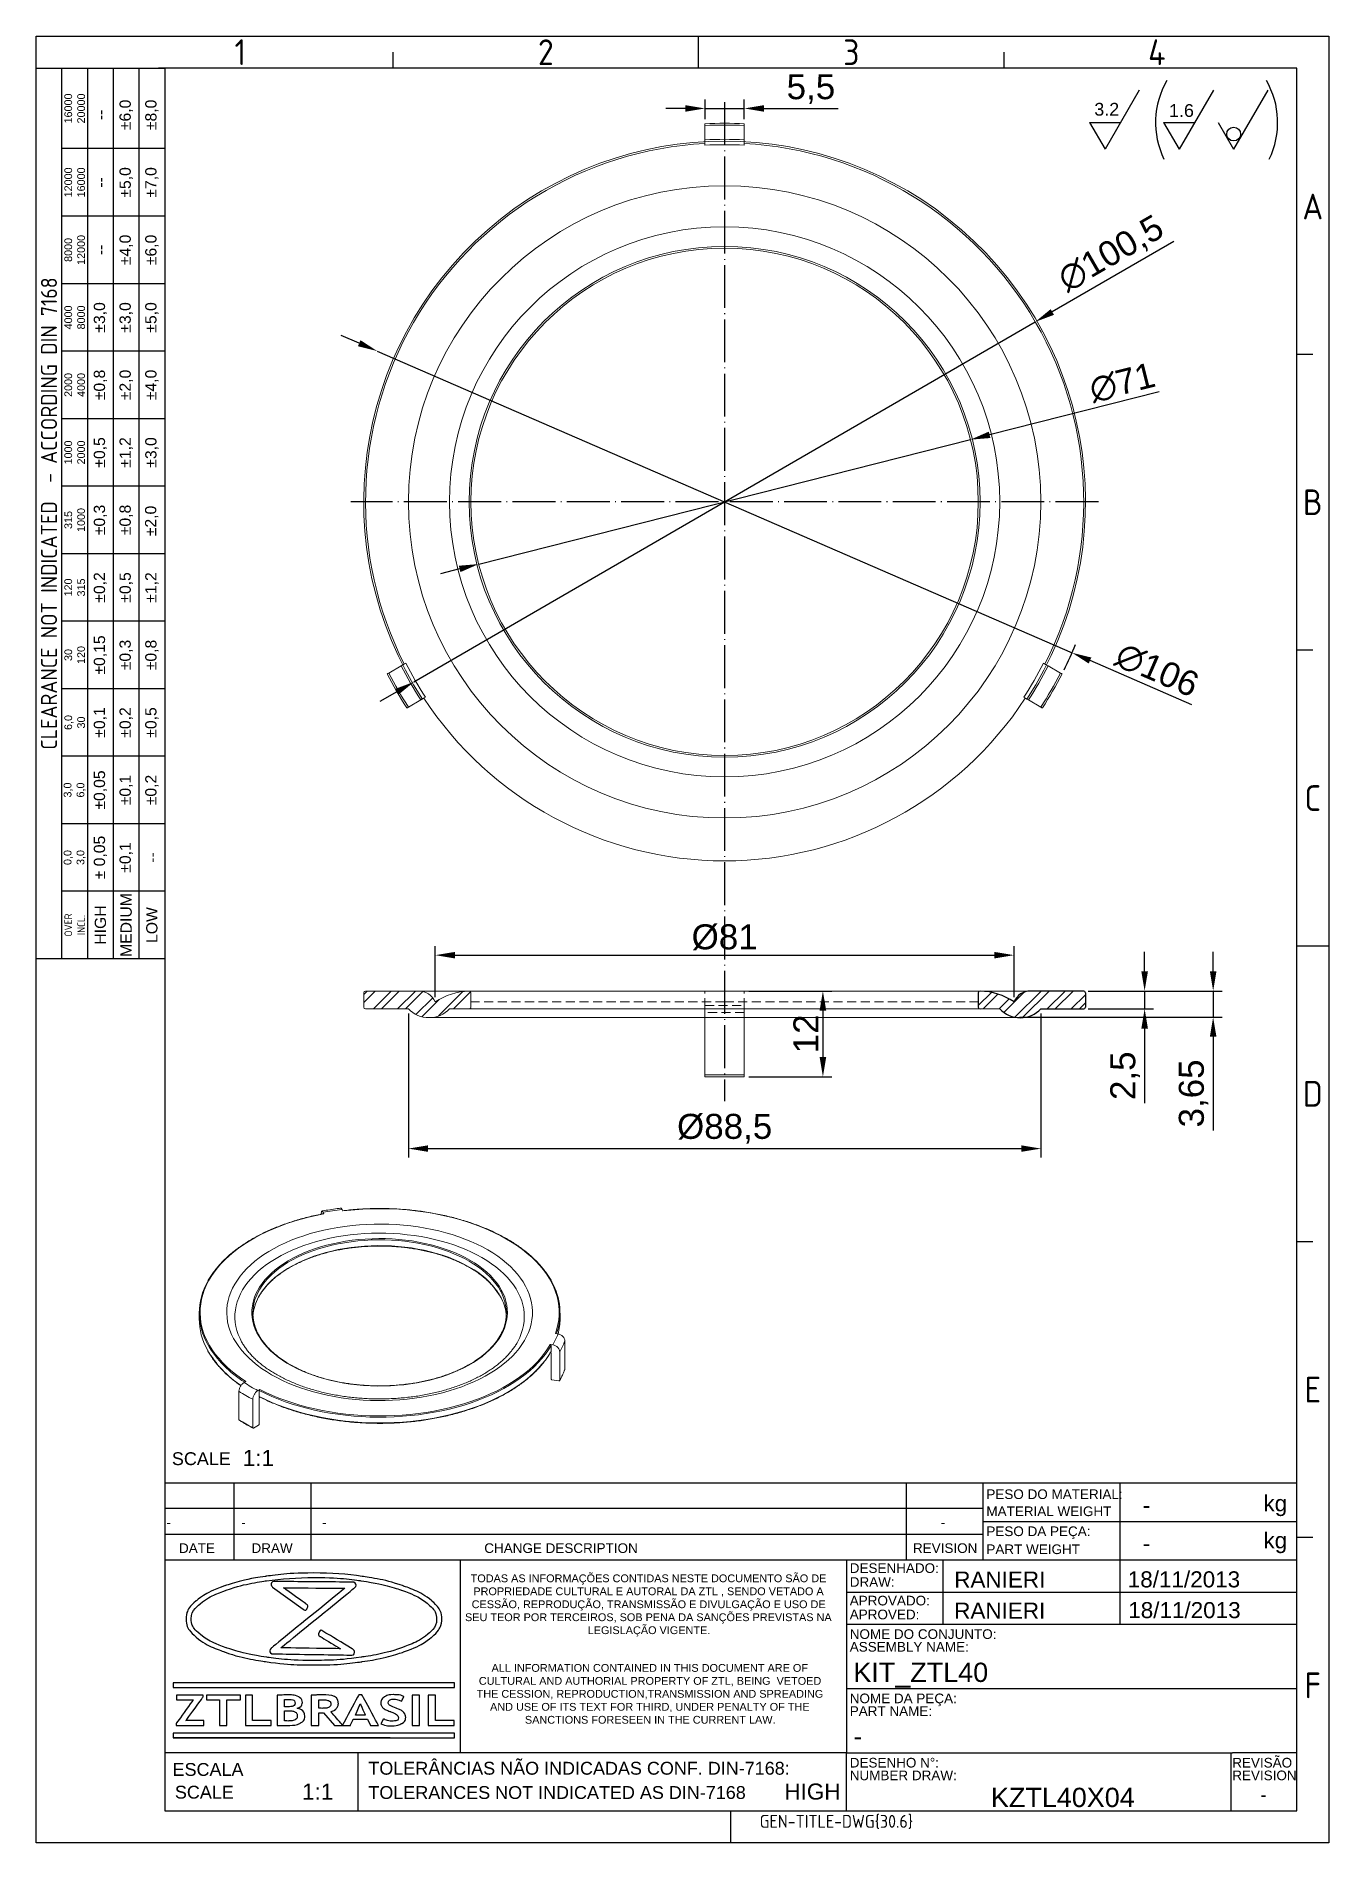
# Model space of a CAD drawing. Header units: millimetres. Extents: x 4510 to 4691, y 1198 to 1451.
import ezdxf
from ezdxf.enums import TextEntityAlignment as Align

# ---------------------------------------------------------------- set-up
doc = ezdxf.new("R2010")
doc.units = ezdxf.units.MM
for name, pattern in [('ACAD_ISO02W100', [15, 12, -3]), ('ACAD_ISO04W100', [30, 24, -3, 0, -3]), ('HIDDEN', [1.905, 1.27, -0.635])]:
    doc.linetypes.add(name, pattern=pattern)
for name, color, linetype, lineweight in [('AM_4', 1, 'ACAD_ISO04W100', 25), ('AM_5', 3, 'Continuous', 25), ('AM_8', 40, 'ACAD_ISO02W100', 35)]:
    doc.layers.add(name, color=color, linetype=linetype, lineweight=lineweight)
doc.layers.add('Camada 1', color=7, linetype='Continuous')
doc.styles.add('ACISOTS', font='isocp.shx', dxfattribs={"height": 1})
doc.styles.get("Standard").update_dxf_attribs({"font": 'arial.ttf'})
doc.dimstyles.new('ISO-25', dxfattribs={"dimtxt": 3.5, "dimasz": 2.75, "dimexe": 1.25, "dimexo": 0.625, "dimtad": 1, "dimtxsty": 'Standard', "dimcen": 2.5, "dimadec": 0, "dimazin": 0, "dimtfac": 1, "dimtmove": 0, "dimatfit": 3, "dimfxl": 1, "dimarcsym": 0})

msp = doc.modelspace()

# ---------------------------------------------------------------- texts
at = {"color": 135, "lineweight": 25, "style": 'ACISOTS'}
for s, p in [('1', (4539.006, 1448.551)), ('2', (4581.756, 1448.551)), ('3', (4624.506, 1448.551)), ('4', (4667.256, 1448.551)), ('A', (4689.081, 1426.951)), ('B', (4689.081, 1385.551)), ('C', (4689.081, 1344.151)), ('D', (4689.081, 1302.751)), ('E', (4689.081, 1261.351)), ('F', (4689.081, 1219.951))]:
    msp.add_text(s, height=3.6, dxfattribs=at).set_placement(p, align=Align.MIDDLE)
for s, height, p in [('SCALE', 1.8, (4529.428, 1250.779)), ('PESO DO MATERIAL:', 1.35, (4643.407, 1246.032)), ('MATERIAL WEIGHT', 1.35, (4643.407, 1243.641)), ('kg', 2.25, (4682.18, 1244.306)), ('-', 1.35, (4528.664, 1242.082)), ('-', 1.35, (4539.131, 1242.082)), ('-', 1.35, (4550.433, 1242.082)), ('-', 1.35, (4637.027, 1242.082)), ('PESO DA PEÇA:', 1.35, (4643.407, 1240.843)), ('DATE', 1.35, (4530.424, 1238.482)), ('DRAW', 1.35, (4540.566, 1238.482)), ('CHANGE DESCRIPTION', 1.35, (4573.14, 1238.482)), ('REVISION', 1.35, (4633.132, 1238.482)), ('PART WEIGHT', 1.35, (4643.407, 1238.324)), ('kg', 2.25, (4682.18, 1239.115)), ('DESENHADO:', 1.35, (4624.284, 1235.684)), ('DRAW:', 1.35, (4624.284, 1233.742)), ('APROVADO:', 1.35, (4624.284, 1231.137)), ('APROVED:', 1.35, (4624.284, 1229.195)), ('NOME DO CONJUNTO:', 1.35, (4624.284, 1226.449)), ('ASSEMBLY NAME:', 1.35, (4624.284, 1224.671)), ('NOME DA PEÇA:', 1.35, (4624.284, 1217.449)), ('PART NAME:', 1.35, (4624.284, 1215.671)), ('ESCALA', 1.8, (4529.522, 1207.277)), ('TOLERÂNCIAS NÃO INDICADAS CONF. DIN-7168:', 1.8, (4556.921, 1207.445)), ('DESENHO N%%d:', 1.35, (4624.284, 1208.449)), ('REVISÃO', 1.35, (4677.81, 1208.449)), ('NUMBER DRAW:', 1.35, (4624.284, 1206.671)), ('REVISION', 1.35, (4677.81, 1206.671)), ('SCALE', 1.8, (4529.847, 1204.097)), ('TOLERANCES NOT INDICATED AS DIN-7168', 1.8, (4556.921, 1204.048))]:
    msp.add_text(s, height=height).set_placement(p)
at = {"color": 135, "lineweight": 25, "attachment_point": 5, "rotation": 90}
for s, insert, char_height, width in [('16000\\P20000', (4515.831, 1440.676), 1.08, 11.25), ('±6,0', (4523.031, 1439.776), 1.575, 9.45), ('±8,0', (4526.631, 1439.776), 1.575, 9.45), ('--', (4519.431, 1439.776), 1.575, 9.45), ('12000\\P16000', (4515.831, 1430.326), 1.08, 9.45), ('±5,0', (4523.031, 1430.326), 1.575, 9.45), ('±7,0', (4526.631, 1430.326), 1.575, 9.45), ('--', (4519.431, 1430.326), 1.575, 9.45), ('8000\\P12000', (4515.831, 1420.876), 1.08, 9.45), ('--', (4519.431, 1420.876), 1.575, 9.45), ('±4,0', (4523.031, 1420.876), 1.575, 9.45), ('±6,0', (4526.631, 1420.876), 1.575, 9.45), ('{\\Fisocp.shx|c0;CLEARANCE NOT INDICATED  - ACCORDING DIN 7168}', (4512.231, 1383.976), 2.25, 124.65), ('4000\\P8000', (4515.831, 1411.426), 1.08, 9.45), ('±3,0', (4519.431, 1411.426), 1.575, 9.45), ('±3,0', (4523.031, 1411.426), 1.575, 9.45), ('±5,0', (4526.631, 1411.426), 1.575, 9.45), ('2000\\P4000', (4515.831, 1401.976), 1.08, 9.45), ('±0,8', (4519.431, 1401.976), 1.575, 9.45), ('±2,0', (4523.031, 1401.976), 1.575, 9.45), ('±4,0', (4526.631, 1401.976), 1.575, 9.45), ('1000\\P2000', (4515.831, 1392.526), 1.08, 9.45), ('±0,5', (4519.431, 1392.526), 1.575, 9.45), ('±1,2', (4523.031, 1392.526), 1.575, 9.45), ('±3,0', (4526.631, 1392.526), 1.575, 9.45), ('315\\P1000', (4515.831, 1383.076), 1.08, 9.45), ('±0,3', (4519.431, 1383.076), 1.575, 9.45), ('±0,8', (4523.031, 1383.076), 1.575, 9.45), ('±2,0', (4526.601, 1382.935), 1.575, 9.45), ('120\\P315', (4515.831, 1373.626), 1.08, 9.45), ('±0,2', (4519.431, 1373.626), 1.575, 9.45), ('±0,5', (4523.031, 1373.626), 1.575, 9.45), ('±1,2', (4526.631, 1373.626), 1.575, 9.45), ('±0,15', (4519.431, 1364.176), 1.575, 9.45), ('±0,3', (4523.031, 1364.176), 1.575, 9.45), ('±0,8', (4526.631, 1364.176), 1.575, 9.45), ('30\\P120', (4515.831, 1364.176), 1.08, 9.45), ('6,0\\P30', (4515.831, 1354.726), 1.08, 9.45), ('±0,1', (4519.431, 1354.726), 1.575, 9.45), ('±0,2', (4523.031, 1354.726), 1.575, 9.45), ('±0,5', (4526.631, 1354.726), 1.575, 9.45), ('3,0\\P6,0', (4515.831, 1345.276), 1.08, 9.45), ('±0,05', (4519.431, 1345.276), 1.575, 9.45), ('±0,1', (4523.031, 1345.276), 1.575, 9.45), ('±0,2', (4526.631, 1345.276), 1.575, 9.45), ('± 0,05', (4519.431, 1335.826), 1.575, 9.45), ('\\pt4.79529;±0,1', (4523.031, 1335.826), 1.575, 9.45), ('0,0\\P3,0', (4515.831, 1335.826), 1.08, 9.45), ('--', (4526.631, 1335.826), 1.575, 9.45), ('MEDIUM', (4523.031, 1326.376), 1.575, 9.45), ('{\\Fisocp.shx|c0;OVER\\PINCL.}', (4515.831, 1326.376), 1.08, 9.45), ('HIGH', (4519.431, 1326.376), 1.575, 9.45), ('LOW', (4526.631, 1326.376), 1.575, 9.45)]:
    msp.add_mtext(s, dxfattribs=dict(at, insert=insert, char_height=char_height, width=width))
at = {"linetype": 'Continuous', "char_height": 1.089, "attachment_point": 1}
for s, width, insert in [('\\pi0.90481;TODAS AS INFORMAÇÕES CONTIDAS NESTE DOCUMENTO SÃO DE \\P\\pi1.2818;PROPRIEDADE CULTURAL E AUTORAL DA ZTL , SENDO VETADO A \\P\\pi1.0493;CESSÃO, REPRODUÇÃO, TRANSMISSÃO E DIVULGAÇÃO E USO DE \\P\\pi0.11554;SEU TEOR POR TERCEIROS, SOB PENA DA SANÇÕES PREVISTAS NA \\P\\pi17.28;LEGISLAÇÃO VIGENTE.', 51.47871, (4570.33, 1235.475)), ('\\pi3.2175;ALL INFORMATION CONTAINED IN THIS DOCUMENT ARE OF \\P\\pi1.4414;CULTURAL AND AUTHORIAL PROPERTY OF ZTL, BEING  VETOED \\P\\pi1.1335;THE CESSION, REPRODUCTION,TRANSMISSION AND SPREADING \\P\\pi3.0118;AND USE OF ITS TEXT FOR THIRD, UNDER PENALTY OF THE \\P\\pi7.8889;SANCTIONS FORESEEN IN THE CURRENT LAW.', 50.65543, (4570.938, 1222.935))]:
    msp.add_mtext_dynamic_manual_height_columns(s, width=width, gutter_width=12.5, heights=[0], dxfattribs=dict(at, insert=insert))
for tag, height, p in [('1:1', 2.25, (4541.532, 1251.791)), ('1:1', 2.25, (4549.829, 1205.082)), ('HIGH', 2.25, (4619.068, 1205.082)), ('-', 1.76, (4682.204, 1204.642))]:
    msp.add_attdef(tag, text='', height=height).set_placement(p, align=Align.MIDDLE_CENTER)
for p in [(4665.286, 1245.176), (4665.286, 1239.821)]:
    msp.add_attdef('-', text='', height=2.25).set_placement(p, align=Align.MIDDLE_LEFT)
for tag, p, height in [('RANIERI', (4638.908, 1233.636), 2.25), ('18/11/2013', (4663.187, 1233.662), 2.25), ('18/11/2013', (4663.259, 1229.356), 2.25), ('RANIERI', (4638.906, 1229.282), 2.25), ('KIT_ZTL40', (4624.792, 1220.423), 2.7), ('-', (4624.792, 1211.492), 2.7), ('KZTL40X04', (4644.039, 1202.914), 2.7)]:
    msp.add_attdef(tag, p, '', height=height)
at = {"color": 135, "style": 'ACISOTS'}
msp.add_attdef('GEN-TITLE-DWG{30.6}', (4611.684, 1200.013), '', height=1.8, dxfattribs=at)
at = {"layer": 'AM_5', "char_height": 1.7903, "attachment_point": 1}
for s, insert in [('3.2', (4658.515, 1441.46)), ('1.6', (4668.972, 1441.287))]:
    msp.add_mtext_dynamic_manual_height_columns(s, width=18.23779, gutter_width=12.5, heights=[0], dxfattribs=dict(at, insert=insert))

# ---------------------------------------------------------------- blocks, each defined once
blk = doc.blocks.new('*D18')
at = {"layer": 'AM_5', "color": 0, "lineweight": -2, "ltscale": 0.25, "transparency": 16777216}
for p, q in [((4604.03, 1439.16), (4604.03, 1441.93)), ((4609.53, 1439.16), (4609.53, 1441.93)), ((4601.28, 1440.68), (4598.53, 1440.68)), ((4604.03, 1440.68), (4609.53, 1440.68)), ((4612.28, 1440.68), (4622.67, 1440.68))]:
    blk.add_line(p, q, dxfattribs=at)
at = {"layer": 'AM_5', "color": 0, "ltscale": 0.25, "transparency": 16777216}
for points in [[(4601.28, 1441.14), (4601.28, 1440.22), (4604.03, 1440.68)], [(4612.28, 1441.14), (4612.28, 1440.22), (4609.53, 1440.68)]]:
    blk.add_solid(points, dxfattribs=at)
at = {"layer": 'Defpoints', "color": 0, "ltscale": 0.25, "transparency": 16777216}
for p in [(4609.53, 1440.68), (4604.03, 1438.54), (4609.53, 1438.54)]:
    blk.add_point(p, dxfattribs=at)
at = {"layer": 'AM_5', "color": 0, "ltscale": 0.25, "transparency": 16777216, "insert": (4618.85, 1443.4), "char_height": 3.5, "attachment_point": 5}
blk.add_mtext('5,5', dxfattribs=at)
blk = doc.blocks.new('*D19')
at = {"layer": 'AM_5', "color": 0, "lineweight": -2, "ltscale": 0.25, "transparency": 16777216}
for p, q in [((4669.63, 1422.04), (4652.63, 1412.19)), ((4563.3, 1360.41), (4650.25, 1410.81)), ((4560.92, 1359.03), (4558.54, 1357.65))]:
    blk.add_line(p, q, dxfattribs=at)
at = {"layer": 'AM_5', "color": 0, "ltscale": 0.25, "transparency": 16777216}
for points in [[(4652.4, 1412.58), (4652.86, 1411.79), (4650.25, 1410.81)], [(4560.69, 1359.43), (4561.15, 1358.63), (4563.3, 1360.41)]]:
    blk.add_solid(points, dxfattribs=at)
at = {"layer": 'Defpoints', "color": 0, "ltscale": 0.25, "transparency": 16777216}
for p in [(4650.25, 1410.81), (4563.3, 1360.41)]:
    blk.add_point(p, dxfattribs=at)
at = {"layer": 'AM_5', "color": 0, "ltscale": 0.25, "transparency": 16777216, "insert": (4660.92, 1420.21), "char_height": 3.5, "attachment_point": 5, "rotation": 30.0966}
blk.add_mtext('∅100,5', dxfattribs=at)
blk = doc.blocks.new('*D20')
at = {"layer": 'AM_5', "color": 0, "lineweight": -2, "ltscale": 0.25, "transparency": 16777216}
for p, q in [((4667.59, 1401), (4643.86, 1394.99)), ((4572.36, 1376.9), (4641.19, 1394.32)), ((4569.69, 1376.23), (4567.03, 1375.55))]:
    blk.add_line(p, q, dxfattribs=at)
at = {"layer": 'AM_5', "color": 0, "ltscale": 0.25, "transparency": 16777216}
for points in [[(4643.74, 1395.44), (4643.97, 1394.55), (4641.19, 1394.32)], [(4569.58, 1376.67), (4569.81, 1375.78), (4572.36, 1376.9)]]:
    blk.add_solid(points, dxfattribs=at)
at = {"layer": 'Defpoints', "color": 0, "ltscale": 0.25, "transparency": 16777216}
for p in [(4641.19, 1394.32), (4572.36, 1376.9)]:
    blk.add_point(p, dxfattribs=at)
at = {"layer": 'AM_5', "color": 0, "ltscale": 0.25, "transparency": 16777216, "insert": (4662.42, 1402.28), "char_height": 3.5, "attachment_point": 5, "rotation": 14.1996}
blk.add_mtext('∅71', dxfattribs=at)
blk = doc.blocks.new('*D21')
at = {"layer": 'AM_5', "color": 0, "lineweight": -2, "ltscale": 0.25, "transparency": 16777216}
for p, q in [((4562.53, 1314.01), (4562.53, 1293.83)), ((4651.03, 1314.01), (4651.03, 1293.83)), ((4565.28, 1295.08), (4648.28, 1295.08))]:
    blk.add_line(p, q, dxfattribs=at)
at = {"layer": 'AM_5', "color": 0, "ltscale": 0.25, "transparency": 16777216}
for points in [[(4565.28, 1295.54), (4565.28, 1294.63), (4562.53, 1295.08)], [(4648.28, 1295.54), (4648.28, 1294.63), (4651.03, 1295.08)]]:
    blk.add_solid(points, dxfattribs=at)
at = {"layer": 'Defpoints', "color": 0, "ltscale": 0.25, "transparency": 16777216}
for p in [(4562.53, 1314.64), (4651.03, 1314.64), (4651.03, 1295.08)]:
    blk.add_point(p, dxfattribs=at)
at = {"layer": 'AM_5', "color": 0, "ltscale": 0.25, "transparency": 16777216, "insert": (4606.78, 1297.87), "char_height": 3.5, "attachment_point": 5}
blk.add_mtext('%%c88,5', dxfattribs=at)
blk = doc.blocks.new('*D22')
at = {"layer": 'AM_5', "color": 0, "lineweight": -2, "ltscale": 0.25, "transparency": 16777216}
for p, q in [((4610.15, 1317.14), (4621.78, 1317.14)), ((4620.53, 1314.39), (4620.53, 1307.89)), ((4610.15, 1305.14), (4621.78, 1305.14))]:
    blk.add_line(p, q, dxfattribs=at)
at = {"layer": 'AM_5', "color": 0, "ltscale": 0.25, "transparency": 16777216}
for points in [[(4620.07, 1314.39), (4620.99, 1314.39), (4620.53, 1317.14)], [(4620.07, 1307.89), (4620.99, 1307.89), (4620.53, 1305.14)]]:
    blk.add_solid(points, dxfattribs=at)
at = {"layer": 'Defpoints', "color": 0, "ltscale": 0.25, "transparency": 16777216}
for p in [(4609.53, 1317.14), (4609.53, 1305.14), (4620.53, 1305.14)]:
    blk.add_point(p, dxfattribs=at)
at = {"layer": 'AM_5', "color": 0, "ltscale": 0.25, "transparency": 16777216, "insert": (4618.15, 1311.14), "char_height": 3.5, "attachment_point": 5, "rotation": 90}
blk.add_mtext('12', dxfattribs=at)
blk = doc.blocks.new('*D23')
at = {"layer": 'AM_5', "color": 0, "lineweight": -2, "ltscale": 0.25, "transparency": 16777216}
for p, q in [((4665.55, 1319.89), (4665.55, 1322.64)), ((4657.65, 1317.14), (4666.8, 1317.14)), ((4665.55, 1317.14), (4665.55, 1314.64)), ((4657.65, 1314.64), (4666.8, 1314.64)), ((4665.55, 1311.89), (4665.55, 1301.43))]:
    blk.add_line(p, q, dxfattribs=at)
at = {"layer": 'AM_5', "color": 0, "ltscale": 0.25, "transparency": 16777216}
for points in [[(4665.09, 1319.89), (4666.01, 1319.89), (4665.55, 1317.14)], [(4665.09, 1311.89), (4666.01, 1311.89), (4665.55, 1314.64)]]:
    blk.add_solid(points, dxfattribs=at)
at = {"layer": 'Defpoints', "color": 0, "ltscale": 0.25, "transparency": 16777216}
for p in [(4657.03, 1317.14), (4657.03, 1314.64), (4665.55, 1314.64)]:
    blk.add_point(p, dxfattribs=at)
at = {"layer": 'AM_5', "color": 0, "ltscale": 0.25, "transparency": 16777216, "insert": (4662.82, 1305.28), "char_height": 3.5, "attachment_point": 5, "rotation": 90}
blk.add_mtext('2,5', dxfattribs=at)
blk = doc.blocks.new('*D24')
at = {"layer": 'AM_5', "color": 0, "lineweight": -2, "ltscale": 0.25, "transparency": 16777216}
for p, q in [((4675.14, 1319.89), (4675.14, 1322.64)), ((4666.17, 1317.14), (4676.39, 1317.14)), ((4675.14, 1317.14), (4675.14, 1313.48)), ((4648.03, 1313.48), (4676.39, 1313.48)), ((4675.14, 1310.73), (4675.14, 1297.62))]:
    blk.add_line(p, q, dxfattribs=at)
at = {"layer": 'AM_5', "color": 0, "ltscale": 0.25, "transparency": 16777216}
for points in [[(4674.68, 1319.89), (4675.6, 1319.89), (4675.14, 1317.14)], [(4674.68, 1310.73), (4675.6, 1310.73), (4675.14, 1313.48)]]:
    blk.add_solid(points, dxfattribs=at)
at = {"layer": 'Defpoints', "color": 0, "ltscale": 0.25, "transparency": 16777216}
for p in [(4665.55, 1317.14), (4647.4, 1313.48), (4675.14, 1313.48)]:
    blk.add_point(p, dxfattribs=at)
at = {"layer": 'AM_5', "color": 0, "ltscale": 0.25, "transparency": 16777216, "insert": (4672.41, 1302.8), "char_height": 3.5, "attachment_point": 5, "rotation": 90}
blk.add_mtext('3,65', dxfattribs=at)
blk = doc.blocks.new('*D25')
at = {"layer": 'AM_5', "color": 0, "lineweight": -2, "ltscale": 0.25, "transparency": 16777216}
for p, q in [((4566.28, 1316.26), (4566.28, 1323.41)), ((4647.28, 1316.26), (4647.28, 1323.41)), ((4569.03, 1322.16), (4644.53, 1322.16))]:
    blk.add_line(p, q, dxfattribs=at)
at = {"layer": 'AM_5', "color": 0, "ltscale": 0.25, "transparency": 16777216}
for points in [[(4569.03, 1322.61), (4569.03, 1321.7), (4566.28, 1322.16)], [(4644.53, 1322.61), (4644.53, 1321.7), (4647.28, 1322.16)]]:
    blk.add_solid(points, dxfattribs=at)
at = {"layer": 'Defpoints', "color": 0, "ltscale": 0.25, "transparency": 16777216}
for p in [(4647.28, 1322.16), (4566.28, 1315.64), (4647.28, 1315.64)]:
    blk.add_point(p, dxfattribs=at)
at = {"layer": 'AM_5', "color": 0, "ltscale": 0.25, "transparency": 16777216, "insert": (4606.78, 1324.66), "char_height": 3.5, "attachment_point": 5}
blk.add_mtext('%%c81', dxfattribs=at)
blk = doc.blocks.new('*D26')
at = {"layer": 'AM_5', "color": 0, "lineweight": -2, "ltscale": 0.25, "transparency": 16777216}
for p, q in [((4555.64, 1407.82), (4553.12, 1408.92)), ((4558.16, 1406.72), (4655.39, 1364.49)), ((4672.16, 1357.21), (4657.91, 1363.4))]:
    blk.add_line(p, q, dxfattribs=at)
blk.add_arc((4606.78, 1385.61), 53, 333.6499, 337.872, dxfattribs=at)
at = {"layer": 'AM_5', "color": 0, "ltscale": 0.25, "transparency": 16777216}
for points in [[(4555.82, 1408.24), (4555.46, 1407.4), (4558.16, 1406.72)], [(4658.09, 1363.82), (4657.73, 1362.98), (4655.39, 1364.49)]]:
    blk.add_solid(points, dxfattribs=at)
at = {"layer": 'Defpoints', "color": 0, "ltscale": 0.25, "transparency": 16777216}
for p in [(4558.16, 1406.72), (4655.39, 1364.49)]:
    blk.add_point(p, dxfattribs=at)
at = {"layer": 'AM_5', "color": 0, "ltscale": 0.25, "transparency": 16777216, "insert": (4667.3, 1362.06), "char_height": 3.5, "attachment_point": 5, "rotation": 336.5207}
blk.add_mtext('∅106', dxfattribs=at)

# ---------------------------------------------------------------- dimensions: what is measured, and where the dimension line sits
at = {"layer": 'AM_5', "ltscale": 0.25}
dim = msp.add_linear_dim(base=(4609.526, 1440.683), p1=(4604.026, 1438.537), p2=(4609.526, 1438.537), dimstyle='ISO-25', dxfattribs=at)
dim.commit()
dim.dimension.update_dxf_attribs({"geometry": '*D18', "text_midpoint": (4618.85, 1443.404)})
for p1, p2, picture, middle in [((4563.3, 1360.41), (4650.251, 1410.807), '*D19', (4660.921, 1420.211)), ((4558.164, 1406.725), (4655.387, 1364.492), '*D26', (4667.297, 1362.056))]:
    dim = msp.add_diameter_dim_2p(p1=p1, p2=p2, dimstyle='ISO-25', dxfattribs=at)
    dim.commit()
    dim.dimension.update_dxf_attribs({"geometry": picture, "text_midpoint": middle})
dim = msp.add_diameter_dim_2p(p1=(4572.36, 1376.9), p2=(4641.191, 1394.317), dimstyle='ISO-25', dxfattribs=at)
dim.commit()
dim.dimension.update_dxf_attribs({"geometry": '*D20', "text_midpoint": (4663.033, 1399.843), "dimtype": 163})
for base, p1, p2, text, picture, middle in [((4647.276, 1322.155), (4566.276, 1315.635), (4647.276, 1315.635), '%%c81', '*D25', (4606.776, 1324.665)), ((4651.026, 1295.085), (4562.526, 1314.635), (4651.026, 1314.635), '%%c88,5', '*D21', (4606.776, 1297.87))]:
    dim = msp.add_linear_dim(base=base, p1=p1, p2=p2, text=text, dimstyle='ISO-25', dxfattribs=at)
    dim.commit()
    dim.dimension.update_dxf_attribs({"geometry": picture, "text_midpoint": middle})
for base, p1, p2, picture, middle in [((4675.1383, 1313.4804), (4665.5472, 1317.1353), (4647.4005, 1313.4804), '*D24', (4672.4099, 1302.7977)), ((4665.547, 1314.635), (4657.026, 1317.135), (4657.026, 1314.635), '*D23', (4662.819, 1305.281)), ((4620.531, 1305.135), (4609.526, 1317.135), (4609.526, 1305.135), '*D22', (4618.149, 1311.135))]:
    dim = msp.add_linear_dim(base=base, p1=p1, p2=p2, angle=90, dimstyle='ISO-25', dxfattribs=at)
    dim.commit()
    dim.dimension.update_dxf_attribs({"geometry": picture, "text_midpoint": middle})

# ---------------------------------------------------------------- linework, layer by layer
at = {"color": 135, "lineweight": 25}
for p, q in [((4510.431, 1197.901), (4510.431, 1450.801)), ((4510.431, 1450.801), (4691.331, 1450.801)), ((4603.131, 1446.301), (4603.131, 1450.801)), ((4691.331, 1450.801), (4691.331, 1197.901)), ((4560.381, 1446.301), (4560.381, 1448.551)), ((4645.881, 1446.301), (4645.881, 1448.551)), ((4514.031, 1321.651), (4514.031, 1446.301)), ((4517.631, 1446.301), (4517.631, 1321.651)), ((4521.231, 1446.301), (4521.231, 1321.651)), ((4524.831, 1321.651), (4524.831, 1446.301)), ((4528.431, 1435.051), (4514.031, 1435.051)), ((4528.431, 1425.601), (4514.031, 1425.601)), ((4528.431, 1416.151), (4514.031, 1416.151)), ((4528.431, 1406.701), (4514.031, 1406.701)), ((4689.081, 1406.251), (4686.831, 1406.251)), ((4528.431, 1397.251), (4514.031, 1397.251)), ((4528.431, 1387.801), (4514.031, 1387.801)), ((4528.431, 1378.351), (4514.031, 1378.351)), ((4528.431, 1368.901), (4514.031, 1368.901)), ((4689.081, 1364.851), (4686.831, 1364.851)), ((4528.431, 1359.451), (4514.031, 1359.451)), ((4528.431, 1350.001), (4514.031, 1350.001)), ((4528.431, 1340.551), (4514.031, 1340.551)), ((4528.431, 1331.101), (4514.031, 1331.101)), ((4686.831, 1323.451), (4691.331, 1323.451)), ((4689.081, 1282.051), (4686.831, 1282.051)), ((4689.081, 1240.651), (4686.831, 1240.651)), ((4607.631, 1197.901), (4607.631, 1202.401)), ((4691.331, 1197.901), (4510.431, 1197.901))]:
    msp.add_line(p, q, dxfattribs=at)
for p, q in [((4686.831, 1446.301), (4527.531, 1446.301)), ((4528.431, 1446.301), (4528.431, 1202.401)), ((4686.831, 1202.401), (4686.831, 1446.301)), ((4528.431, 1248.301), (4686.831, 1248.301)), ((4528.431, 1248.301), (4528.431, 1202.401)), ((4528.431, 1248.301), (4642.954, 1248.301)), ((4538.154, 1237.501), (4538.154, 1248.301)), ((4548.929, 1237.501), (4548.929, 1248.301)), ((4632.248, 1237.501), (4632.248, 1248.301)), ((4642.954, 1237.501), (4642.954, 1248.301)), ((4662.081, 1248.301), (4662.081, 1242.901)), ((4686.831, 1202.401), (4686.831, 1248.301)), ((4642.954, 1244.701), (4528.431, 1244.701)), ((4642.954, 1242.901), (4686.831, 1242.901)), ((4662.081, 1242.901), (4662.081, 1237.501)), ((4528.431, 1241.101), (4642.954, 1241.101)), ((4528.431, 1237.501), (4623.831, 1237.501)), ((4569.77, 1237.501), (4569.77, 1210.501)), ((4623.831, 1237.501), (4623.831, 1220.401)), ((4623.831, 1237.501), (4686.831, 1237.501)), ((4637.331, 1237.501), (4637.331, 1228.501)), ((4662.081, 1237.501), (4662.081, 1228.501)), ((4623.831, 1233.001), (4686.831, 1233.001)), ((4623.831, 1228.501), (4686.831, 1228.501)), ((4623.831, 1220.401), (4623.831, 1210.501)), ((4623.831, 1219.501), (4686.831, 1219.501)), ((4623.831, 1210.501), (4528.431, 1210.501)), ((4555.431, 1210.501), (4555.431, 1202.401)), ((4623.831, 1202.401), (4623.831, 1210.501)), ((4623.831, 1210.501), (4677.831, 1210.501)), ((4677.609, 1210.501), (4677.609, 1202.401)), ((4686.831, 1210.501), (4677.831, 1210.501)), ((4528.431, 1202.401), (4686.831, 1202.401)), ((4528.431, 1202.401), (4686.831, 1202.401))]:
    msp.add_line(p, q)
at = {"color": 7, "linetype": 'Continuous', "lineweight": 15}
for p, q in [((4604.026, 1438.287), (4604.026, 1436.284)), ((4609.526, 1438.287), (4609.526, 1436.284)), ((4559.78, 1361.651), (4561.514, 1362.652)), ((4653.771, 1361.651), (4652.037, 1362.652)), ((4562.53, 1356.888), (4564.264, 1357.889)), ((4651.021, 1356.888), (4649.287, 1357.889)), ((4556.276, 1316.885), (4556.276, 1314.885)), ((4556.526, 1317.135), (4561.296, 1317.135)), ((4561.298, 1317.135), (4606.776, 1317.135)), ((4649.567, 1317.135), (4606.776, 1317.135)), ((4562.526, 1314.635), (4556.526, 1314.635)), ((4565.401, 1313.416), (4606.776, 1313.416)), ((4606.776, 1314.635), (4568.276, 1314.635)), ((4604.026, 1305.385), (4604.026, 1314.135)), ((4606.776, 1314.635), (4645.276, 1314.635)), ((4648.151, 1313.416), (4606.776, 1313.416)), ((4609.526, 1305.385), (4609.526, 1314.135)), ((4609.526, 1305.385), (4604.026, 1305.385)), ((4609.526, 1305.135), (4604.026, 1305.135)), ((4550.579, 1286.163), (4550.676, 1285.953)), ((4553.235, 1286.574), (4553.332, 1286.364)), ((4533.247, 1272.068), (4533.247, 1271.251)), ((4583.747, 1271.251), (4583.747, 1272.068)), ((4582.737, 1267.598), (4582.374, 1267.655)), ((4582.495, 1266.717), (4582.495, 1267.534)), ((4583.449, 1269.132), (4583.086, 1269.188)), ((4584.416, 1264.185), (4584.416, 1268.166)), ((4582.495, 1262.839), (4582.495, 1266.411)), ((4583.704, 1262.652), (4583.704, 1266.632)), ((4539.52, 1262.337), (4539.786, 1262.49)), ((4583.583, 1262.568), (4582.616, 1262.718)), ((4584.416, 1264.185), (4584.41, 1264.157)), ((4538.812, 1257.131), (4538.812, 1261.112)), ((4540.757, 1256.008), (4540.757, 1259.989)), ((4541.465, 1261.214), (4541.73, 1261.368)), ((4541.642, 1260.398), (4541.642, 1261.214)), ((4541.642, 1256.519), (4541.642, 1260.092)), ((4540.845, 1255.957), (4541.553, 1256.366))]:
    msp.add_line(p, q, dxfattribs=at)
at = {"color": 7, "linetype": 'HIDDEN', "lineweight": 0}
for p, q in [((4606.776, 1317.131), (4571.021, 1317.131)), ((4606.776, 1317.131), (4571.026, 1317.131)), ((4606.776, 1315.635), (4571.276, 1315.635)), ((4604.026, 1314.885), (4604.026, 1316.885)), ((4604.026, 1315.135), (4609.526, 1315.135)), ((4606.776, 1317.131), (4642.53, 1317.131)), ((4606.776, 1317.131), (4642.526, 1317.131)), ((4606.776, 1315.635), (4642.276, 1315.635)), ((4609.526, 1314.885), (4609.526, 1316.885)), ((4609.526, 1314.135), (4604.026, 1314.135))]:
    msp.add_line(p, q, dxfattribs=at)
at = {"color": 7, "linetype": 'ByBlock', "lineweight": 0}
msp.add_line((4571.276, 1316.881), (4571.276, 1314.885), dxfattribs=at)
at = {"color": 7}
for p, q in [((4642.276, 1316.881), (4642.276, 1314.885)), ((4657.026, 1317.135), (4649.567, 1317.135)), ((4657.276, 1316.885), (4657.276, 1314.885)), ((4651.026, 1314.635), (4657.026, 1314.635))]:
    msp.add_line(p, q, dxfattribs=at)
at = {"color": 135, "lineweight": 25}
msp.add_lwpolyline([(4528.431, 1446.301), (4528.431, 1321.651), (4510.431, 1321.651), (4510.431, 1446.301)], close=True, dxfattribs=at)
at = {"color": 7, "linetype": 'Continuous', "lineweight": 15, "flags": 128}
for points in [[(4550.676, 1285.953), (4549.607, 1285.736), (4548.557, 1285.491), (4547.526, 1285.218), (4546.518, 1284.919), (4545.534, 1284.594), (4544.577, 1284.244), (4543.648, 1283.87), (4542.749, 1283.471), (4541.882, 1283.05), (4541.049, 1282.606), (4540.252, 1282.141), (4539.491, 1281.656), (4538.77, 1281.152), (4538.088, 1280.629), (4537.448, 1280.089), (4536.851, 1279.533), (4536.298, 1278.962), (4535.79, 1278.377), (4535.328, 1277.78), (4534.913, 1277.171), (4534.546, 1276.552), (4534.228, 1275.924), (4533.96, 1275.288), (4533.741, 1274.646), (4533.573, 1273.999), (4533.455, 1273.348), (4533.389, 1272.695), (4533.373, 1272.041), (4533.409, 1271.387), (4533.496, 1270.735), (4533.633, 1270.085), (4533.821, 1269.44), (4534.06, 1268.801), (4534.348, 1268.168), (4534.685, 1267.543), (4535.07, 1266.928), (4535.504, 1266.323), (4535.984, 1265.731), (4536.51, 1265.151), (4537.08, 1264.586), (4537.695, 1264.036), (4538.351, 1263.503), (4539.049, 1262.987), (4539.786, 1262.49)], [(4583.086, 1269.188), (4583.294, 1269.831), (4583.451, 1270.479), (4583.558, 1271.13), (4583.613, 1271.784), (4583.618, 1272.438), (4583.572, 1273.092), (4583.474, 1273.744), (4583.326, 1274.392), (4583.127, 1275.036), (4582.878, 1275.675), (4582.579, 1276.306), (4582.232, 1276.929), (4581.836, 1277.542), (4581.392, 1278.144), (4580.902, 1278.734), (4580.367, 1279.31), (4579.787, 1279.872), (4579.163, 1280.419), (4578.498, 1280.948), (4577.792, 1281.46), (4577.047, 1281.953), (4576.263, 1282.426), (4575.444, 1282.878), (4574.59, 1283.308), (4573.704, 1283.716), (4572.787, 1284.1), (4571.84, 1284.46), (4570.866, 1284.795), (4569.868, 1285.104), (4568.846, 1285.387), (4567.803, 1285.643), (4566.741, 1285.871), (4565.662, 1286.072), (4564.569, 1286.244), (4563.463, 1286.388), (4562.347, 1286.503), (4561.224, 1286.588), (4560.095, 1286.645), (4558.962, 1286.672), (4557.829, 1286.669), (4556.697, 1286.637), (4555.569, 1286.575), (4554.447, 1286.484), (4553.332, 1286.364)], [(4573.626, 1280.903), (4574.34, 1280.471), (4575.016, 1280.02), (4575.654, 1279.55), (4576.251, 1279.063), (4576.807, 1278.56), (4577.321, 1278.041), (4577.79, 1277.51), (4578.215, 1276.965), (4578.593, 1276.41), (4578.924, 1275.844), (4579.208, 1275.27), (4579.443, 1274.689), (4579.63, 1274.102), (4579.767, 1273.51), (4579.854, 1272.915), (4579.891, 1272.319), (4579.879, 1271.722), (4579.817, 1271.126), (4579.704, 1270.533), (4579.543, 1269.943), (4579.332, 1269.359), (4579.072, 1268.781), (4578.764, 1268.211), (4578.41, 1267.651), (4578.008, 1267.101), (4577.561, 1266.562), (4577.069, 1266.037), (4576.535, 1265.526), (4575.958, 1265.031), (4575.34, 1264.552), (4574.683, 1264.091), (4573.988, 1263.649), (4573.256, 1263.227), (4572.491, 1262.826), (4571.692, 1262.447), (4570.863, 1262.09), (4570.005, 1261.757), (4569.12, 1261.448), (4568.211, 1261.164), (4567.278, 1260.906), (4566.326, 1260.675), (4565.354, 1260.47), (4564.367, 1260.292), (4563.366, 1260.142), (4562.354, 1260.021), (4561.333, 1259.927), (4560.305, 1259.862), (4559.273, 1259.826), (4558.239, 1259.819), (4557.206, 1259.841), (4556.175, 1259.891), (4555.15, 1259.97), (4554.133, 1260.078), (4553.126, 1260.214), (4552.132, 1260.378), (4551.153, 1260.569), (4550.19, 1260.787), (4549.247, 1261.032), (4548.326, 1261.303), (4547.429, 1261.6), (4546.557, 1261.921), (4545.713, 1262.266), (4544.899, 1262.634), (4544.117, 1263.024), (4543.368, 1263.436), (4542.655, 1263.868), (4541.979, 1264.32), (4541.341, 1264.789), (4540.744, 1265.277), (4540.187, 1265.78), (4539.674, 1266.298), (4539.205, 1266.83), (4538.78, 1267.374), (4538.402, 1267.93), (4538.071, 1268.495), (4537.787, 1269.069), (4537.552, 1269.65), (4537.365, 1270.238), (4537.228, 1270.829), (4537.141, 1271.424), (4537.103, 1272.02), (4537.116, 1272.617), (4537.178, 1273.213), (4537.29, 1273.807), (4537.452, 1274.396), (4537.663, 1274.98), (4537.923, 1275.558), (4538.23, 1276.128), (4538.585, 1276.689), (4538.987, 1277.239), (4539.434, 1277.777), (4539.925, 1278.302), (4540.46, 1278.813), (4541.037, 1279.308), (4541.655, 1279.787), (4542.312, 1280.248), (4543.007, 1280.69), (4543.738, 1281.112), (4544.504, 1281.513), (4545.302, 1281.893), (4546.131, 1282.249), (4546.989, 1282.582), (4547.874, 1282.891), (4548.784, 1283.175), (4549.716, 1283.433), (4550.669, 1283.665), (4551.64, 1283.87), (4552.628, 1284.047), (4553.628, 1284.197), (4554.641, 1284.319), (4555.662, 1284.412), (4556.69, 1284.477), (4557.722, 1284.513), (4558.756, 1284.52), (4559.789, 1284.499), (4560.82, 1284.448), (4561.844, 1284.369), (4562.861, 1284.261), (4563.868, 1284.126), (4564.863, 1283.962), (4565.842, 1283.771), (4566.804, 1283.552), (4567.747, 1283.307), (4568.669, 1283.036), (4569.566, 1282.74), (4570.438, 1282.419), (4571.282, 1282.074), (4572.096, 1281.706), (4572.878, 1281.315), (4573.626, 1280.903)], [(4539.179, 1268.052), (4538.959, 1268.485), (4538.72, 1269.047), (4538.529, 1269.614), (4538.387, 1270.187), (4538.294, 1270.763), (4538.251, 1271.34), (4538.257, 1271.919), (4538.313, 1272.496), (4538.418, 1273.071), (4538.572, 1273.643), (4538.775, 1274.209), (4539.026, 1274.769), (4539.325, 1275.321), (4539.671, 1275.863), (4540.063, 1276.396), (4540.5, 1276.916), (4540.981, 1277.423), (4541.505, 1277.916), (4542.071, 1278.393), (4542.676, 1278.854), (4543.321, 1279.297), (4544.002, 1279.721), (4544.72, 1280.124), (4545.47, 1280.507), (4546.253, 1280.868), (4547.066, 1281.206), (4547.906, 1281.521), (4548.773, 1281.811), (4549.663, 1282.076), (4550.575, 1282.316), (4551.506, 1282.529), (4552.455, 1282.715), (4553.418, 1282.874), (4554.393, 1283.005), (4555.379, 1283.108), (4556.372, 1283.183), (4557.371, 1283.229), (4558.372, 1283.247), (4559.374, 1283.236), (4560.373, 1283.197), (4561.368, 1283.129), (4562.356, 1283.033), (4563.334, 1282.909), (4564.301, 1282.757), (4565.253, 1282.578), (4566.189, 1282.371), (4567.106, 1282.138), (4568.002, 1281.88), (4568.874, 1281.596), (4569.722, 1281.287), (4570.541, 1280.955), (4571.332, 1280.6), (4572.091, 1280.222), (4572.816, 1279.823)], [(4571.14, 1279.466), (4571.789, 1279.071), (4572.402, 1278.656), (4572.975, 1278.224), (4573.509, 1277.774), (4574, 1277.309), (4574.449, 1276.829), (4574.853, 1276.337), (4575.211, 1275.833), (4575.523, 1275.319), (4575.787, 1274.795), (4576.003, 1274.265), (4576.171, 1273.729), (4576.289, 1273.188), (4576.357, 1272.645), (4576.376, 1272.1), (4576.345, 1271.555), (4576.264, 1271.012), (4576.133, 1270.473), (4575.954, 1269.938), (4575.726, 1269.409), (4575.449, 1268.888), (4575.126, 1268.376), (4574.756, 1267.875), (4574.341, 1267.385), (4573.882, 1266.909), (4573.379, 1266.448), (4572.836, 1266.003), (4572.252, 1265.574), (4571.63, 1265.164), (4570.972, 1264.774), (4570.278, 1264.404), (4569.552, 1264.056), (4568.795, 1263.731), (4568.009, 1263.429), (4567.197, 1263.151), (4566.361, 1262.899), (4565.502, 1262.672), (4564.625, 1262.472), (4563.73, 1262.299), (4562.82, 1262.153), (4561.899, 1262.035), (4560.967, 1261.946), (4560.029, 1261.885), (4559.087, 1261.852), (4558.143, 1261.849), (4557.201, 1261.874), (4556.261, 1261.928), (4555.328, 1262.01), (4554.404, 1262.121), (4553.491, 1262.26), (4552.592, 1262.426), (4551.71, 1262.619), (4550.847, 1262.84), (4550.004, 1263.086), (4549.186, 1263.357), (4548.393, 1263.653), (4547.629, 1263.973), (4546.895, 1264.315), (4546.193, 1264.68), (4545.526, 1265.065), (4544.895, 1265.47), (4544.301, 1265.894), (4543.747, 1266.335), (4543.235, 1266.793), (4542.765, 1267.265), (4542.338, 1267.751), (4541.957, 1268.25), (4541.622, 1268.759), (4541.334, 1269.278), (4541.093, 1269.805), (4540.902, 1270.338), (4540.759, 1270.877), (4540.666, 1271.419), (4540.622, 1271.964), (4540.628, 1272.509), (4540.684, 1273.052), (4540.79, 1273.594), (4540.945, 1274.131), (4541.149, 1274.663), (4541.401, 1275.189), (4541.701, 1275.705), (4542.048, 1276.212), (4542.441, 1276.707), (4542.878, 1277.19), (4543.359, 1277.659), (4543.882, 1278.113), (4544.446, 1278.55), (4545.049, 1278.969), (4545.689, 1279.369), (4546.366, 1279.749), (4547.076, 1280.108), (4547.817, 1280.445), (4548.589, 1280.759), (4549.388, 1281.049), (4550.213, 1281.314), (4551.061, 1281.554), (4551.929, 1281.767), (4552.816, 1281.954), (4553.718, 1282.114), (4554.634, 1282.245), (4555.561, 1282.349), (4556.496, 1282.424), (4557.436, 1282.471), (4558.379, 1282.489), (4559.323, 1282.478), (4560.264, 1282.439), (4561.201, 1282.371), (4562.13, 1282.274), (4563.049, 1282.149), (4563.955, 1281.997), (4564.846, 1281.817), (4565.719, 1281.61), (4566.572, 1281.377), (4567.403, 1281.118), (4568.208, 1280.834), (4568.987, 1280.526), (4569.737, 1280.195), (4570.455, 1279.841), (4571.14, 1279.466)], [(4572.816, 1279.823), (4573.507, 1279.405), (4574.161, 1278.966), (4574.776, 1278.51), (4575.352, 1278.037), (4575.886, 1277.548), (4576.378, 1277.044), (4576.827, 1276.527), (4577.23, 1275.997), (4577.587, 1275.457), (4577.898, 1274.907), (4578.161, 1274.35), (4578.376, 1273.785), (4578.543, 1273.214), (4578.66, 1272.64), (4578.728, 1272.063), (4578.747, 1271.485), (4578.716, 1270.907), (4578.636, 1270.331), (4578.506, 1269.757), (4578.327, 1269.188), (4578.1, 1268.625), (4577.825, 1268.069), (4577.768, 1267.965)], [(4582.495, 1267.534), (4582.116, 1266.914), (4581.689, 1266.304), (4581.215, 1265.706), (4580.695, 1265.121), (4580.13, 1264.55), (4579.52, 1263.994), (4578.868, 1263.455), (4578.174, 1262.933), (4577.441, 1262.43), (4576.668, 1261.946), (4575.859, 1261.484), (4575.014, 1261.042), (4574.136, 1260.623), (4573.226, 1260.228), (4572.286, 1259.856), (4571.317, 1259.51), (4570.323, 1259.189), (4569.305, 1258.894), (4568.264, 1258.626), (4567.204, 1258.385), (4566.126, 1258.172), (4565.033, 1257.988), (4563.926, 1257.832), (4562.808, 1257.705), (4561.681, 1257.607), (4560.548, 1257.539), (4559.411, 1257.501), (4558.272, 1257.492), (4557.133, 1257.512), (4555.997, 1257.563), (4554.866, 1257.643), (4553.743, 1257.752), (4552.629, 1257.89), (4551.527, 1258.058), (4550.439, 1258.253), (4549.368, 1258.477), (4548.316, 1258.729), (4547.284, 1259.007), (4546.275, 1259.313), (4545.29, 1259.644), (4544.333, 1260.001), (4543.405, 1260.382), (4542.507, 1260.787), (4541.642, 1261.214)], [(4541.73, 1261.368), (4542.591, 1260.942), (4543.484, 1260.539), (4544.408, 1260.16), (4545.361, 1259.806), (4546.34, 1259.476), (4547.344, 1259.173), (4548.37, 1258.896), (4549.418, 1258.646), (4550.483, 1258.423), (4551.565, 1258.228), (4552.661, 1258.062), (4553.769, 1257.924), (4554.887, 1257.816), (4556.012, 1257.736), (4557.142, 1257.686), (4558.275, 1257.666), (4559.408, 1257.675), (4560.539, 1257.713), (4561.666, 1257.781), (4562.787, 1257.878), (4563.899, 1258.005), (4565, 1258.16), (4566.088, 1258.343), (4567.16, 1258.555), (4568.215, 1258.794), (4569.25, 1259.061), (4570.263, 1259.354), (4571.252, 1259.673), (4572.216, 1260.018), (4573.151, 1260.388), (4574.056, 1260.781), (4574.93, 1261.198), (4575.77, 1261.637), (4576.576, 1262.097), (4577.344, 1262.578), (4578.074, 1263.078), (4578.765, 1263.597), (4579.414, 1264.134), (4580.02, 1264.686), (4580.583, 1265.254), (4581.1, 1265.836), (4581.572, 1266.431), (4581.997, 1267.038), (4582.374, 1267.655)], [(4541.642, 1260.398), (4542.507, 1259.97), (4543.405, 1259.565), (4544.333, 1259.184), (4545.29, 1258.827), (4546.275, 1258.496), (4547.284, 1258.191), (4548.316, 1257.912), (4549.368, 1257.661), (4550.439, 1257.437), (4551.527, 1257.241), (4552.629, 1257.074), (4553.743, 1256.935), (4554.866, 1256.826), (4555.997, 1256.746), (4557.133, 1256.696), (4558.272, 1256.675), (4559.411, 1256.684), (4560.548, 1256.723), (4561.681, 1256.791), (4562.808, 1256.889), (4563.926, 1257.015), (4565.033, 1257.171), (4566.126, 1257.356), (4567.204, 1257.569), (4568.264, 1257.809), (4569.305, 1258.077), (4570.323, 1258.372), (4571.317, 1258.693), (4572.286, 1259.04), (4573.226, 1259.411), (4574.136, 1259.807), (4575.014, 1260.226), (4575.859, 1260.667), (4576.668, 1261.13), (4577.441, 1261.613), (4578.174, 1262.116), (4578.868, 1262.638), (4579.52, 1263.177), (4580.13, 1263.733), (4580.695, 1264.304), (4581.215, 1264.889), (4581.689, 1265.487), (4582.116, 1266.097), (4582.495, 1266.717)]]:
    msp.add_lwpolyline(points, dxfattribs=at)
at = {"color": 8, "linetype": 'Continuous', "lineweight": 15, "flags": 128}
for points in [[(4575.492, 1275.024), (4575.422, 1275.154), (4575.113, 1275.67), (4574.757, 1276.176), (4574.355, 1276.669), (4573.909, 1277.15), (4573.418, 1277.616), (4572.885, 1278.067), (4572.312, 1278.5), (4571.699, 1278.916), (4571.049, 1279.312), (4570.363, 1279.687), (4569.643, 1280.041), (4568.892, 1280.372), (4568.112, 1280.679), (4567.304, 1280.963), (4566.471, 1281.221), (4565.616, 1281.453), (4564.741, 1281.658), (4563.847, 1281.836), (4562.939, 1281.987), (4562.018, 1282.109), (4561.087, 1282.203), (4560.149, 1282.268), (4559.206, 1282.305), (4558.261, 1282.312), (4557.317, 1282.29), (4556.376, 1282.239), (4555.441, 1282.16), (4554.515, 1282.052), (4553.6, 1281.915), (4552.699, 1281.751), (4551.814, 1281.559), (4550.948, 1281.34), (4550.104, 1281.095), (4549.284, 1280.824), (4548.489, 1280.529), (4547.723, 1280.209), (4546.988, 1279.867), (4546.285, 1279.502), (4545.617, 1279.116), (4544.985, 1278.71), (4544.391, 1278.286), (4543.838, 1277.844), (4543.326, 1277.385), (4542.857, 1276.911), (4542.433, 1276.424), (4542.054, 1275.924), (4541.721, 1275.413), (4541.436, 1274.893), (4541.292, 1274.585)], [(4541.558, 1274.313), (4541.721, 1274.599), (4542.054, 1275.109), (4542.433, 1275.609), (4542.857, 1276.096), (4543.326, 1276.57), (4543.838, 1277.029), (4544.391, 1277.471), (4544.985, 1277.896), (4545.617, 1278.301), (4546.285, 1278.687), (4546.988, 1279.052), (4547.723, 1279.394), (4548.489, 1279.714), (4549.284, 1280.009), (4550.104, 1280.28), (4550.948, 1280.525), (4551.814, 1280.744), (4552.699, 1280.936), (4553.6, 1281.1), (4554.515, 1281.237), (4555.441, 1281.345), (4556.376, 1281.424), (4557.317, 1281.475), (4558.261, 1281.497), (4559.206, 1281.49), (4560.149, 1281.453), (4561.087, 1281.388), (4562.018, 1281.294), (4562.939, 1281.172), (4563.847, 1281.021), (4564.741, 1280.843), (4565.616, 1280.638), (4566.471, 1280.406), (4567.304, 1280.148), (4568.112, 1279.865), (4568.892, 1279.557), (4569.643, 1279.226), (4570.363, 1278.872), (4571.049, 1278.497)]]:
    msp.add_lwpolyline(points, dxfattribs=at)
at = {"color": 7, "linetype": 'Continuous', "lineweight": 15}
for radius in [44.25, 38.5, 35.75, 35.5]:
    msp.add_circle((4606.776, 1385.609), radius, dxfattribs=at)
for centre, radius, start, end in [((4606.776, 1385.609), 53, 87.02577, 92.97423), ((4606.776, 1385.609), 52.75, 87.01166, 92.98834), ((4606.776, 1385.609), 50.5, 326.87839, 213.12161), ((4606.776, 1385.609), 50.25, 93.13716, 206.86284), ((4606.776, 1385.609), 50.75, 86.89378, 93.10622), ((4606.776, 1385.609), 50, 86.84714, 93.15286), ((4606.776, 1385.609), 50.25, 333.13716, 86.86284), ((4606.776, 1385.609), 53, 207.02577, 212.97423), ((4606.776, 1385.609), 52.75, 207.01166, 212.98834), ((4606.776, 1385.609), 50.75, 206.89378, 213.10622), ((4606.776, 1385.609), 50, 206.84714, 213.15286), ((4606.776, 1385.609), 50, 326.84714, 333.15286), ((4606.776, 1385.609), 50.75, 326.89378, 333.10622), ((4606.776, 1385.609), 52.75, 327.01166, 332.98834), ((4606.776, 1385.609), 53, 327.02577, 332.97423), ((4606.776, 1385.609), 50.25, 213.13716, 326.86284), ((4556.526, 1316.885), 0.25, 90, 180), ((4556.526, 1314.885), 0.25, 180, 270), ((4565.401, 1317.416), 4, 224.04863, 315.95137), ((4558.205, 1245.651), 41.223, 96.92477, 100.66131), ((4542.155, 1272.068), 8.894, 150.23778, 209.79496), ((4570.043, 1272.07), 6.198, 334.27722, 28.46617), ((4574.941, 1272.082), 8.798, 340.63247, 29.40662), ((4546.896, 1272.066), 6.144, 155.79384, 204.32439), ((4547.251, 1271.157), 6.509, 150.99809, 175.58168), ((4569.846, 1271.181), 6.405, 4.27517, 26.91852), ((4542.33, 1271.327), 9.083, 180.47724, 209.04772), ((4575.171, 1271.26), 8.576, 345.60069, 359.93951), ((4573.806, 1272.676), 10.273, 330.38173, 339.82134), ((4574.408, 1271.879), 10.675, 330.55988, 339.6432), ((4552.495, 1282.567), 24.034, 237.32532, 242.68006), ((4574.408, 1267.899), 10.675, 330.55988, 339.6432), ((4552.259, 1282.16), 24.977, 237.42649, 242.57889), ((4552.259, 1278.179), 24.977, 237.42649, 242.57889)]:
    msp.add_arc(centre, radius, start, end, dxfattribs=at)
at = {"color": 7, "linetype": 'ByBlock', "lineweight": 0}
for centre, radius, start, end in [((4563.984, 1314.635), 2.5, 23.57818, 90), ((4571.294, 1307.991), 9.145, 91.72895, 123.28346), ((4571.026, 1316.881), 0.25, 90, 91.72895), ((4571.026, 1316.881), 0.25, 0, 90), ((4571.026, 1314.885), 0.25, 270, 0)]:
    msp.add_arc(centre, radius, start, end, dxfattribs=at)
at = {"color": 7}
for centre, radius, start, end in [((4642.526, 1316.881), 0.25, 90, 180), ((4642.526, 1316.881), 0.25, 88.27105, 90), ((4642.257, 1307.991), 9.145, 56.71654, 88.27105), ((4649.567, 1314.635), 2.5, 90, 156.42182), ((4657.026, 1316.885), 0.25, 0, 90), ((4642.526, 1314.885), 0.25, 180, 270), ((4648.151, 1317.393), 3.984, 223.80515, 316.19485), ((4657.026, 1314.885), 0.25, 270, 0)]:
    msp.add_arc(centre, radius, start, end, dxfattribs=at)
at = {"color": 8, "linetype": 'Continuous', "lineweight": 15}
for centre, radius, start, end in [((4565.94, 1268.772), 10.985, 28.90048, 62.28877), ((4547.547, 1275.383), 15.223, 210.53952, 238.59091), ((4547.297, 1274.364), 14.902, 209.98608, 236.61916)]:
    msp.add_arc(centre, radius, start, end, dxfattribs=at)
at = {"color": 7, "linetype": 'Continuous', "lineweight": 15}
for points, knots in [([(4604.026, 1438.287), (4604.026, 1438.353), (4604.026, 1438.417), (4604.026, 1438.51), (4604.026, 1438.537), (4604.026, 1438.537)], [0, 0, 0, 0, 0.5, 0.5, 1, 1, 1, 1]), ([(4609.526, 1438.537), (4609.526, 1438.537), (4609.526, 1438.51), (4609.526, 1438.418), (4609.526, 1438.353), (4609.526, 1438.287)], [0, 0, 0, 0, 0.5, 0.5, 1, 1, 1, 1]), ([(4604.026, 1436.034), (4604.026, 1436.034), (4604.026, 1436.061), (4604.026, 1436.153), (4604.026, 1436.218), (4604.026, 1436.284)], [0, 0, 0, 0, 0.5, 0.5, 1, 1, 1, 1]), ([(4604.026, 1435.533), (4604.026, 1435.665), (4604.026, 1435.794), (4604.026, 1435.979), (4604.026, 1436.034), (4604.026, 1436.034)], [0, 0, 0, 0, 0.5, 0.5, 1, 1, 1, 1]), ([(4609.526, 1436.284), (4609.526, 1436.218), (4609.526, 1436.153), (4609.526, 1436.061), (4609.526, 1436.034), (4609.526, 1436.034)], [0, 0, 0, 0, 0.5, 0.5, 1, 1, 1, 1]), ([(4609.526, 1436.034), (4609.526, 1436.034), (4609.526, 1435.979), (4609.526, 1435.795), (4609.526, 1435.665), (4609.526, 1435.533)], [0, 0, 0, 0, 0.5, 0.5, 1, 1, 1, 1]), ([(4559.563, 1361.526), (4559.563, 1361.526), (4559.587, 1361.539), (4559.667, 1361.586), (4559.723, 1361.618), (4559.78, 1361.651)], [0, 0, 0, 0, 0.5, 0.5, 1, 1, 1, 1]), ([(4561.514, 1362.652), (4561.572, 1362.685), (4561.628, 1362.718), (4561.708, 1362.764), (4561.731, 1362.778), (4561.731, 1362.778)], [0, 0, 0, 0, 0.5, 0.5, 1, 1, 1, 1]), ([(4561.731, 1362.778), (4561.731, 1362.778), (4561.778, 1362.805), (4561.938, 1362.897), (4562.05, 1362.962), (4562.165, 1363.028)], [0, 0, 0, 0, 0.5, 0.5, 1, 1, 1, 1]), ([(4651.386, 1363.028), (4651.501, 1362.962), (4651.613, 1362.897), (4651.773, 1362.805), (4651.82, 1362.778), (4651.82, 1362.778)], [0, 0, 0, 0, 0.5, 0.5, 1, 1, 1, 1]), ([(4651.82, 1362.778), (4651.82, 1362.778), (4651.843, 1362.764), (4651.923, 1362.718), (4651.98, 1362.685), (4652.037, 1362.652)], [0, 0, 0, 0, 0.5, 0.5, 1, 1, 1, 1]), ([(4653.771, 1361.651), (4653.828, 1361.618), (4653.884, 1361.586), (4653.964, 1361.539), (4653.988, 1361.526), (4653.988, 1361.526)], [0, 0, 0, 0, 0.5, 0.5, 1, 1, 1, 1]), ([(4564.915, 1358.265), (4564.8, 1358.199), (4564.688, 1358.134), (4564.528, 1358.042), (4564.481, 1358.014), (4564.481, 1358.014)], [0, 0, 0, 0, 0.5, 0.5, 1, 1, 1, 1]), ([(4649.07, 1358.014), (4649.07, 1358.014), (4649.023, 1358.042), (4648.863, 1358.134), (4648.751, 1358.199), (4648.636, 1358.265)], [0, 0, 0, 0, 0.5, 0.5, 1, 1, 1, 1]), ([(4562.53, 1356.888), (4562.473, 1356.855), (4562.417, 1356.822), (4562.337, 1356.776), (4562.313, 1356.763), (4562.313, 1356.763)], [0, 0, 0, 0, 0.5, 0.5, 1, 1, 1, 1]), ([(4564.481, 1358.014), (4564.481, 1358.014), (4564.458, 1358.001), (4564.378, 1357.955), (4564.322, 1357.922), (4564.264, 1357.889)], [0, 0, 0, 0, 0.5, 0.5, 1, 1, 1, 1]), ([(4649.287, 1357.889), (4649.23, 1357.922), (4649.174, 1357.955), (4649.094, 1358.001), (4649.07, 1358.014), (4649.07, 1358.014)], [0, 0, 0, 0, 0.5, 0.5, 1, 1, 1, 1]), ([(4651.238, 1356.763), (4651.238, 1356.763), (4651.215, 1356.776), (4651.135, 1356.822), (4651.078, 1356.855), (4651.021, 1356.888)], [0, 0, 0, 0, 0.5, 0.5, 1, 1, 1, 1]), ([(4604.026, 1305.135), (4604.026, 1305.135), (4604.026, 1305.162), (4604.026, 1305.254), (4604.026, 1305.319), (4604.026, 1305.385)], [0, 0, 0, 0, 0.5, 0.5, 1, 1, 1, 1]), ([(4609.526, 1305.385), (4609.526, 1305.319), (4609.526, 1305.255), (4609.526, 1305.162), (4609.526, 1305.135), (4609.526, 1305.135)], [0, 0, 0, 0, 0.5, 0.5, 1, 1, 1, 1]), ([(4550.657, 1285.974), (4550.576, 1285.959), (4550.158, 1285.881), (4549.412, 1285.723), (4548.428, 1285.49), (4547.463, 1285.233), (4546.516, 1284.953), (4545.591, 1284.649), (4544.689, 1284.324), (4543.811, 1283.977), (4542.96, 1283.609), (4542.135, 1283.22), (4541.34, 1282.811), (4540.574, 1282.383), (4539.841, 1281.937), (4539.14, 1281.474), (4538.474, 1280.993), (4537.843, 1280.497), (4537.249, 1279.985), (4536.693, 1279.459), (4536.175, 1278.92), (4535.697, 1278.369), (4535.258, 1277.807), (4534.865, 1277.233), (4534.595, 1276.804), (4534.469, 1276.564), (4534.447, 1276.521)], [0, 0, 0, 0, 0.0107364, 0.0552471, 0.0997617, 0.1442784, 0.1887974, 0.2333187, 0.2778426, 0.3223691, 0.3668984, 0.4114303, 0.4559647, 0.5005015, 0.5450403, 0.5895805, 0.6341213, 0.6786613, 0.723199, 0.7677327, 0.81226, 0.8567783, 0.9012846, 0.9457758, 0.9902483, 1, 1, 1, 1]), ([(4550.579, 1286.163), (4550.562, 1286.2), (4550.545, 1286.231), (4550.512, 1286.281), (4550.495, 1286.301), (4550.464, 1286.328), (4550.449, 1286.335), (4550.421, 1286.336), (4550.408, 1286.33), (4550.372, 1286.295), (4550.353, 1286.246), (4550.327, 1286.105), (4550.32, 1286.013), (4550.32, 1285.905)], [0, 0, 0, 0, 0.125, 0.125, 0.25, 0.25, 0.375, 0.375, 0.5, 0.5, 0.75, 0.75, 1, 1, 1, 1]), ([(4553.131, 1286.752), (4552.944, 1286.728), (4552.401, 1286.66), (4551.531, 1286.531), (4550.803, 1286.406), (4550.427, 1286.335), (4550.378, 1286.326)], [0, 0, 0, 0, 0.2017434, 0.5837863, 0.945841, 1, 1, 1, 1]), ([(4550.657, 1285.974), (4550.658, 1285.974), (4550.661, 1285.977), (4550.668, 1285.969), (4550.674, 1285.958), (4550.676, 1285.953)], [0, 0, 0, 0, 0.1110374, 0.6457763, 1, 1, 1, 1]), ([(4553.085, 1286.737), (4553.089, 1286.741), (4553.114, 1286.761), (4553.168, 1286.702), (4553.216, 1286.61), (4553.235, 1286.574)], [0, 0, 0, 0, 0.10420591, 0.64313262, 1, 1, 1, 1]), ([(4582.594, 1276.439), (4582.585, 1276.458), (4582.476, 1276.674), (4582.227, 1277.08), (4581.846, 1277.656), (4581.418, 1278.22), (4580.951, 1278.774), (4580.444, 1279.316), (4579.899, 1279.845), (4579.315, 1280.361), (4578.694, 1280.861), (4578.037, 1281.346), (4577.346, 1281.814), (4576.621, 1282.265), (4575.865, 1282.698), (4575.077, 1283.111), (4574.26, 1283.506), (4573.416, 1283.879), (4572.545, 1284.232), (4571.649, 1284.564), (4570.73, 1284.873), (4569.789, 1285.16), (4568.829, 1285.423), (4567.85, 1285.663), (4566.855, 1285.878), (4565.845, 1286.069), (4564.822, 1286.236), (4563.787, 1286.377), (4562.744, 1286.493), (4561.693, 1286.584), (4560.636, 1286.649), (4559.575, 1286.688), (4558.513, 1286.701), (4557.451, 1286.689), (4556.39, 1286.65), (4555.333, 1286.586), (4554.306, 1286.5), (4553.636, 1286.423), (4553.314, 1286.386)], [0, 0, 0, 0, 0.0027421, 0.0312311, 0.0597358, 0.0882548, 0.1167861, 0.1453278, 0.1738777, 0.202434, 0.230995, 0.2595592, 0.2881253, 0.3166925, 0.3452598, 0.3738265, 0.4023923, 0.430957, 0.4595203, 0.4880822, 0.5166425, 0.5452015, 0.573759, 0.6023152, 0.6308701, 0.6594239, 0.6879767, 0.7165287, 0.7450799, 0.7736305, 0.8021807, 0.8307305, 0.8592802, 0.8878298, 0.9163796, 0.9449295, 0.9734798, 1, 1, 1, 1]), ([(4541.553, 1274.274), (4541.571, 1274.31), (4541.672, 1274.509), (4541.898, 1274.864), (4542.231, 1275.337), (4542.609, 1275.799), (4543.026, 1276.251), (4543.482, 1276.689), (4543.976, 1277.115), (4544.506, 1277.525), (4545.071, 1277.92), (4545.671, 1278.299), (4546.302, 1278.659), (4546.964, 1279.001), (4547.656, 1279.324), (4548.374, 1279.627), (4549.119, 1279.908), (4549.886, 1280.168), (4550.676, 1280.405), (4551.486, 1280.619), (4552.313, 1280.81), (4553.156, 1280.976), (4554.012, 1281.118), (4554.88, 1281.235), (4555.756, 1281.327), (4556.64, 1281.393), (4557.528, 1281.434), (4558.419, 1281.449), (4559.31, 1281.439), (4560.199, 1281.402), (4561.084, 1281.34), (4561.962, 1281.253), (4562.832, 1281.14), (4563.69, 1281.003), (4564.536, 1280.84), (4565.366, 1280.654), (4566.178, 1280.444), (4566.972, 1280.211), (4567.744, 1279.955), (4568.492, 1279.677), (4569.215, 1279.378), (4569.911, 1279.059), (4570.532, 1278.746), (4570.909, 1278.533), (4571.074, 1278.439)], [0, 0, 0, 0, 0.0053375, 0.0297975, 0.0542354, 0.0786546, 0.1030586, 0.1274513, 0.1518357, 0.1762148, 0.2005906, 0.2249651, 0.2493392, 0.2737138, 0.2980897, 0.3224672, 0.3468468, 0.3712284, 0.3956121, 0.4199979, 0.4443856, 0.468775, 0.493166, 0.5175583, 0.5419518, 0.5663461, 0.5907411, 0.6151364, 0.6395319, 0.6639273, 0.6883222, 0.7127165, 0.7371098, 0.7615019, 0.7858927, 0.8102817, 0.8346689, 0.859054, 0.8834368, 0.9078172, 0.932195, 0.9565703, 0.9809432, 1, 1, 1, 1]), ([(4571.074, 1278.439), (4571.184, 1278.375), (4571.5, 1278.19), (4572, 1277.869), (4572.561, 1277.472), (4573.086, 1277.06), (4573.574, 1276.633), (4574.025, 1276.193), (4574.436, 1275.741), (4574.808, 1275.277), (4575.137, 1274.804), (4575.39, 1274.393), (4575.515, 1274.137), (4575.56, 1274.044)], [0, 0, 0, 0, 0.0520798, 0.1511128, 0.2501479, 0.3491828, 0.4482228, 0.5472754, 0.6463502, 0.745459, 0.8446158, 0.9438361, 1, 1, 1, 1]), ([(4545.92, 1264.878), (4545.811, 1264.942), (4545.494, 1265.127), (4544.995, 1265.448), (4544.434, 1265.845), (4543.909, 1266.257), (4543.42, 1266.684), (4542.97, 1267.124), (4542.558, 1267.576), (4542.187, 1268.04), (4541.855, 1268.513), (4541.569, 1268.995), (4541.383, 1269.348), (4541.305, 1269.541), (4541.294, 1269.568)], [0, 0, 0, 0, 0.0491459, 0.1425998, 0.2360557, 0.3295114, 0.4229719, 0.5164444, 0.6099377, 0.7034632, 0.797034, 0.8906647, 0.9843701, 1, 1, 1, 1]), ([(4577.762, 1267.964), (4577.71, 1267.87), (4577.569, 1267.615), (4577.292, 1267.202), (4576.936, 1266.73), (4576.54, 1266.266), (4576.105, 1265.811), (4575.632, 1265.368), (4575.122, 1264.935), (4574.575, 1264.515), (4573.993, 1264.107), (4573.377, 1263.715), (4572.727, 1263.337), (4572.046, 1262.976), (4571.334, 1262.631), (4570.593, 1262.305), (4569.825, 1261.999), (4569.031, 1261.712), (4568.213, 1261.445), (4567.373, 1261.2), (4566.513, 1260.978), (4565.634, 1260.777), (4564.739, 1260.6), (4563.83, 1260.447), (4562.909, 1260.318), (4561.977, 1260.214), (4561.038, 1260.134), (4560.092, 1260.079), (4559.143, 1260.049), (4558.193, 1260.045), (4557.243, 1260.065), (4556.296, 1260.111), (4555.354, 1260.182), (4554.419, 1260.278), (4553.493, 1260.398), (4552.579, 1260.543), (4551.679, 1260.711), (4550.794, 1260.903), (4549.926, 1261.118), (4549.078, 1261.356), (4548.252, 1261.614), (4547.449, 1261.894), (4546.671, 1262.194), (4545.921, 1262.514), (4545.198, 1262.851), (4544.506, 1263.206), (4543.846, 1263.578), (4543.218, 1263.965), (4542.625, 1264.367), (4542.067, 1264.781), (4541.545, 1265.208), (4541.061, 1265.645), (4540.615, 1266.093), (4540.208, 1266.549), (4539.839, 1267.013), (4539.514, 1267.484), (4539.297, 1267.828), (4539.201, 1268.015), (4539.187, 1268.043)], [0, 0, 0, 0, 0.010865, 0.0295001, 0.0479999, 0.0663931, 0.0847055, 0.1029597, 0.1211739, 0.1393631, 0.1575389, 0.1757099, 0.1938812, 0.2120576, 0.2302427, 0.248439, 0.266648, 0.2848702, 0.3031059, 0.3213547, 0.339616, 0.3578889, 0.3761724, 0.3944654, 0.4127667, 0.4310749, 0.4493889, 0.4677072, 0.4860284, 0.5043514, 0.5226746, 0.5409964, 0.5593153, 0.5776299, 0.5959388, 0.6142408, 0.6325344, 0.6508183, 0.6690913, 0.6873522, 0.7055998, 0.7238332, 0.7420516, 0.7602547, 0.7784423, 0.7966148, 0.8147736, 0.8329205, 0.8510589, 0.8691935, 0.8873289, 0.9054728, 0.9236359, 0.9418319, 0.9600781, 0.9783954, 0.9968084, 1, 1, 1, 1]), ([(4575.634, 1269.414), (4575.554, 1269.254), (4575.394, 1268.931), (4575.099, 1268.453), (4574.763, 1267.98), (4574.386, 1267.518), (4573.969, 1267.066), (4573.513, 1266.628), (4573.019, 1266.202), (4572.489, 1265.792), (4571.923, 1265.397), (4571.324, 1265.019), (4570.693, 1264.658), (4570.03, 1264.316), (4569.339, 1263.993), (4568.62, 1263.691), (4567.876, 1263.409), (4567.108, 1263.149), (4566.319, 1262.912), (4565.509, 1262.698), (4564.682, 1262.508), (4563.839, 1262.341), (4562.983, 1262.199), (4562.115, 1262.082), (4561.238, 1261.99), (4560.355, 1261.924), (4559.466, 1261.883), (4558.575, 1261.868), (4557.684, 1261.878), (4556.795, 1261.915), (4555.911, 1261.977), (4555.032, 1262.064), (4554.163, 1262.177), (4553.305, 1262.314), (4552.459, 1262.477), (4551.629, 1262.663), (4550.816, 1262.873), (4550.023, 1263.106), (4549.251, 1263.362), (4548.503, 1263.64), (4547.779, 1263.939), (4547.083, 1264.258), (4546.463, 1264.571), (4546.086, 1264.784), (4545.92, 1264.878)], [0, 0, 0, 0, 0.0234835, 0.0474974, 0.0714894, 0.0954631, 0.1194219, 0.1433695, 0.1673091, 0.1912434, 0.2151746, 0.2391044, 0.2630338, 0.2869638, 0.3108949, 0.3348278, 0.3587625, 0.3826993, 0.4066382, 0.4305791, 0.4545219, 0.4784664, 0.5024124, 0.5263597, 0.5503081, 0.5742574, 0.5982074, 0.6221577, 0.6461081, 0.6700584, 0.6940083, 0.7179575, 0.7419058, 0.765853, 0.7897987, 0.8137428, 0.8376851, 0.8616253, 0.8855633, 0.9094989, 0.933432, 0.9573627, 0.9812909, 1, 1, 1, 1]), ([(4582.374, 1267.655), (4582.406, 1267.65), (4582.437, 1267.634), (4582.482, 1267.589), (4582.495, 1267.561), (4582.495, 1267.534)], [0, 0, 0, 0, 0.5, 0.5, 1, 1, 1, 1]), ([(4583.704, 1266.632), (4583.704, 1266.686), (4583.698, 1266.74), (4583.673, 1266.848), (4583.655, 1266.903), (4583.606, 1267.01), (4583.576, 1267.061), (4583.506, 1267.161), (4583.465, 1267.209), (4583.332, 1267.343), (4583.224, 1267.42), (4582.991, 1267.537), (4582.864, 1267.579), (4582.737, 1267.598)], [0, 0, 0, 0, 0.125, 0.125, 0.25, 0.25, 0.375, 0.375, 0.5, 0.5, 0.75, 0.75, 1, 1, 1, 1]), ([(4583.449, 1269.132), (4583.512, 1269.122), (4583.575, 1269.107), (4583.699, 1269.067), (4583.76, 1269.042), (4583.877, 1268.983), (4583.933, 1268.95), (4584.038, 1268.874), (4584.087, 1268.832), (4584.221, 1268.698), (4584.293, 1268.596), (4584.39, 1268.385), (4584.416, 1268.274), (4584.416, 1268.166)], [0, 0, 0, 0, 0.125, 0.125, 0.25, 0.25, 0.375, 0.375, 0.5, 0.5, 0.75, 0.75, 1, 1, 1, 1]), ([(4534.403, 1266.879), (4534.427, 1266.832), (4534.552, 1266.588), (4534.821, 1266.154), (4535.209, 1265.58), (4535.642, 1265.017), (4536.115, 1264.465), (4536.627, 1263.924), (4537.179, 1263.397), (4537.768, 1262.884), (4538.397, 1262.387), (4538.836, 1262.057), (4539.075, 1261.898), (4539.081, 1261.894)], [0, 0, 0, 0, 0.0259073, 0.1336422, 0.2414359, 0.3492824, 0.4571746, 0.5651047, 0.6730651, 0.7810485, 0.8890487, 0.9970603, 1, 1, 1, 1]), ([(4541.67, 1260.34), (4541.734, 1260.307), (4542.061, 1260.137), (4542.672, 1259.843), (4543.514, 1259.467), (4544.383, 1259.112), (4545.277, 1258.779), (4546.194, 1258.468), (4547.133, 1258.18), (4548.093, 1257.915), (4549.07, 1257.673), (4550.064, 1257.456), (4551.073, 1257.263), (4552.095, 1257.095), (4553.129, 1256.951), (4554.172, 1256.833), (4555.222, 1256.741), (4556.279, 1256.674), (4557.339, 1256.633), (4558.401, 1256.618), (4559.464, 1256.628), (4560.525, 1256.665), (4561.582, 1256.727), (4562.634, 1256.815), (4563.678, 1256.928), (4564.713, 1257.067), (4565.738, 1257.231), (4566.749, 1257.419), (4567.746, 1257.632), (4568.727, 1257.87), (4569.689, 1258.13), (4570.632, 1258.415), (4571.554, 1258.721), (4572.452, 1259.05), (4573.325, 1259.401), (4574.173, 1259.773), (4574.993, 1260.165), (4575.783, 1260.577), (4576.543, 1261.008), (4577.272, 1261.457), (4577.966, 1261.923), (4578.627, 1262.406), (4579.252, 1262.905), (4579.84, 1263.419), (4580.39, 1263.947), (4580.901, 1264.488), (4581.373, 1265.042), (4581.803, 1265.606), (4582.176, 1266.151), (4582.386, 1266.512), (4582.483, 1266.678)], [0, 0, 0, 0, 0.0051359, 0.0263762, 0.0476164, 0.0688557, 0.0900939, 0.111331, 0.132567, 0.153802, 0.175036, 0.196269, 0.2175012, 0.2387327, 0.2599635, 0.2811937, 0.3024235, 0.3236529, 0.3448821, 0.3661112, 0.3873402, 0.4085693, 0.4297986, 0.4510281, 0.472258, 0.4934884, 0.5147193, 0.5359509, 0.5571834, 0.5784167, 0.599651, 0.6208864, 0.642123, 0.6633608, 0.6845998, 0.7058401, 0.7270818, 0.7483246, 0.7695685, 0.7908133, 0.8120587, 0.8333043, 0.8545495, 0.8757934, 0.8970352, 0.9182738, 0.9395079, 0.960736, 0.9819566, 1, 1, 1, 1]), ([(4582.418, 1266.569), (4582.432, 1266.555), (4582.466, 1266.521), (4582.491, 1266.464), (4582.494, 1266.426), (4582.495, 1266.411)], [0, 0, 0, 0, 0.3117517, 0.7280718, 1, 1, 1, 1]), ([(4582.495, 1266.717), (4582.494, 1266.706), (4582.494, 1266.691), (4582.485, 1266.68), (4582.483, 1266.678)], [0, 0, 0, 0, 0.8000246, 1, 1, 1, 1]), ([(4538.812, 1261.112), (4538.812, 1261.166), (4538.817, 1261.221), (4538.835, 1261.336), (4538.848, 1261.396), (4538.884, 1261.515), (4538.905, 1261.575), (4538.957, 1261.693), (4538.987, 1261.752), (4539.085, 1261.922), (4539.164, 1262.028), (4539.334, 1262.208), (4539.427, 1262.283), (4539.52, 1262.337)], [0, 0, 0, 0, 0.125, 0.125, 0.25, 0.25, 0.375, 0.375, 0.5, 0.5, 0.75, 0.75, 1, 1, 1, 1]), ([(4582.495, 1262.839), (4582.495, 1262.812), (4582.508, 1262.783), (4582.553, 1262.739), (4582.584, 1262.723), (4582.616, 1262.718)], [0, 0, 0, 0, 0.5, 0.5, 1, 1, 1, 1]), ([(4583.583, 1262.568), (4583.615, 1262.563), (4583.646, 1262.57), (4583.691, 1262.6), (4583.704, 1262.625), (4583.704, 1262.652)], [0, 0, 0, 0, 0.5, 0.5, 1, 1, 1, 1]), ([(4583.687, 1262.6), (4583.745, 1262.706), (4583.914, 1263.012), (4584.168, 1263.535), (4584.332, 1263.955), (4584.416, 1264.17)], [0, 0, 0, 0, 0.2052027, 0.5937361, 1, 1, 1, 1]), ([(4541.465, 1261.214), (4541.418, 1261.187), (4541.372, 1261.156), (4541.282, 1261.083), (4541.237, 1261.041), (4541.151, 1260.951), (4541.11, 1260.902), (4541.033, 1260.799), (4540.997, 1260.743), (4540.899, 1260.574), (4540.846, 1260.452), (4540.775, 1260.215), (4540.757, 1260.097), (4540.757, 1259.989)], [0, 0, 0, 0, 0.125, 0.125, 0.25, 0.25, 0.375, 0.375, 0.5, 0.5, 0.75, 0.75, 1, 1, 1, 1]), ([(4541.642, 1261.214), (4541.642, 1261.241), (4541.651, 1261.273), (4541.684, 1261.33), (4541.707, 1261.354), (4541.73, 1261.368)], [0, 0, 0, 0, 0.5, 0.5, 1, 1, 1, 1]), ([(4541.67, 1260.341), (4541.665, 1260.344), (4541.652, 1260.351), (4541.643, 1260.373), (4541.642, 1260.391), (4541.642, 1260.398)], [0, 0, 0, 0, 0.3200103, 0.7313314, 1, 1, 1, 1]), ([(4541.642, 1260.092), (4541.644, 1260.116), (4541.648, 1260.164), (4541.677, 1260.243), (4541.709, 1260.289), (4541.725, 1260.312)], [0, 0, 0, 0, 0.3336187, 0.6672297, 1, 1, 1, 1]), ([(4538.837, 1257.076), (4538.833, 1257.079), (4538.822, 1257.085), (4538.814, 1257.106), (4538.812, 1257.124), (4538.812, 1257.131)], [0, 0, 0, 0, 0.265802, 0.709799, 1, 1, 1, 1]), ([(4538.822, 1257.084), (4538.951, 1257.002), (4539.325, 1256.765), (4539.977, 1256.38), (4540.522, 1256.09), (4540.8, 1255.942)], [0, 0, 0, 0, 0.2052347, 0.5950513, 1, 1, 1, 1]), ([(4540.757, 1256.008), (4540.757, 1255.981), (4540.766, 1255.961), (4540.799, 1255.942), (4540.822, 1255.944), (4540.845, 1255.957)], [0, 0, 0, 0, 0.5, 0.5, 1, 1, 1, 1]), ([(4541.553, 1256.366), (4541.577, 1256.38), (4541.599, 1256.404), (4541.632, 1256.46), (4541.642, 1256.492), (4541.642, 1256.519)], [0, 0, 0, 0, 0.5, 0.5, 1, 1, 1, 1])]:
    msp.add_open_spline(points, degree=3, knots=knots, dxfattribs=at)
at = {"color": 7, "linetype": 'HIDDEN', "lineweight": 0}
for points in [[(4604.026, 1316.885), (4604.026, 1316.951), (4604.026, 1317.016), (4604.026, 1317.108), (4604.026, 1317.135), (4604.026, 1317.135)], [(4609.526, 1317.135), (4609.526, 1317.135), (4609.526, 1317.108), (4609.526, 1317.016), (4609.526, 1316.951), (4609.526, 1316.885)], [(4604.026, 1314.635), (4604.026, 1314.635), (4604.026, 1314.662), (4604.026, 1314.754), (4604.026, 1314.819), (4604.026, 1314.885)], [(4604.026, 1314.135), (4604.026, 1314.267), (4604.026, 1314.397), (4604.026, 1314.581), (4604.026, 1314.635), (4604.026, 1314.635)], [(4609.526, 1314.885), (4609.526, 1314.819), (4609.526, 1314.755), (4609.526, 1314.662), (4609.526, 1314.635), (4609.526, 1314.635)], [(4609.526, 1314.635), (4609.526, 1314.635), (4609.526, 1314.581), (4609.526, 1314.397), (4609.526, 1314.267), (4609.526, 1314.135)]]:
    msp.add_open_spline(points, degree=3, knots=[0, 0, 0, 0, 0.5, 0.5, 1, 1, 1, 1], dxfattribs=at)
at = {"layer": 'AM_4', "ltscale": 0.25}
for p, q in [((4606.776, 1441.554), (4606.776, 1301.733)), ((4659.099, 1385.609), (4554.452, 1385.609))]:
    msp.add_line(p, q, dxfattribs=at)
at = {"layer": 'AM_5'}
for p, q in [((4664.803, 1443.246), (4660.018, 1434.957)), ((4675.167, 1443.246), (4670.381, 1434.957)), ((4682.787, 1443.246), (4678.001, 1434.957)), ((4657.843, 1438.725), (4662.193, 1438.725)), ((4657.843, 1438.725), (4660.018, 1434.957)), ((4668.206, 1438.725), (4672.556, 1438.725)), ((4668.206, 1438.725), (4670.381, 1434.957)), ((4675.826, 1438.725), (4678.001, 1434.957))]:
    msp.add_line(p, q, dxfattribs=at)
at = {"layer": 'AM_5', "ltscale": 0.25}
for p, q in [((4556.276, 1316.648), (4556.763, 1317.135)), ((4556.276, 1315.526), (4557.885, 1317.135)), ((4557.63, 1314.635), (4560.13, 1317.135)), ((4558.753, 1314.635), (4561.253, 1317.135)), ((4560.998, 1314.635), (4563.498, 1317.135)), ((4562.12, 1314.635), (4564.554, 1317.069)), ((4563.583, 1313.853), (4565.932, 1316.202)), ((4564.397, 1313.544), (4566.817, 1315.965)), ((4566.748, 1313.65), (4570.163, 1317.065)), ((4568.856, 1314.635), (4571.236, 1317.016)), ((4642.276, 1315.091), (4644.127, 1316.942)), ((4642.943, 1314.635), (4645.016, 1316.709)), ((4645.188, 1314.635), (4646.594, 1316.042)), ((4645.83, 1314.155), (4648.81, 1317.135)), ((4647.4, 1313.48), (4651.055, 1317.135)), ((4648.464, 1313.421), (4652.178, 1317.135)), ((4651.923, 1314.635), (4654.423, 1317.135)), ((4653.045, 1314.635), (4655.545, 1317.135)), ((4655.291, 1314.635), (4657.276, 1316.62)), ((4656.413, 1314.635), (4657.276, 1315.498)), ((4571.119, 1314.653), (4571.258, 1314.792))]:
    msp.add_line(p, q, dxfattribs=at)
at = {"layer": 'AM_5'}
msp.add_circle((4678.01, 1437.092), 0.965, dxfattribs=at)
for centre, start, end in [((4678.788, 1438.716), 149.81687, 205.95777), ((4672.456, 1438.716), 334.04223, 30.18313)]:
    msp.add_arc(centre, 11.714, start, end, dxfattribs=at)
at = {"layer": 'AM_8', "color": 0, "linetype": 'Continuous'}
msp.add_line((4529.623, 1212.607), (4559.957, 1212.607), dxfattribs=at)
at = {"layer": 'Camada 1'}
for points, knots in [([(4549.303, 1235.678), (4551.692, 1235.678), (4553.975, 1235.511), (4556.061, 1235.208), (4556.061, 1235.208), (4558.228, 1234.893), (4560.183, 1234.432), (4561.823, 1233.86), (4561.823, 1233.86), (4563.506, 1233.272), (4564.864, 1232.563), (4565.792, 1231.77), (4565.792, 1231.77), (4566.696, 1230.997), (4567.196, 1230.143), (4567.196, 1229.24), (4567.196, 1229.24), (4567.196, 1228.336), (4566.696, 1227.482), (4565.792, 1226.709), (4565.792, 1226.709), (4564.864, 1225.916), (4563.506, 1225.207), (4561.823, 1224.62), (4561.823, 1224.62), (4560.183, 1224.047), (4558.228, 1223.586), (4556.061, 1223.271), (4556.061, 1223.271), (4553.975, 1222.968), (4551.692, 1222.801), (4549.303, 1222.801), (4549.303, 1222.801), (4546.914, 1222.801), (4544.632, 1222.968), (4542.546, 1223.271), (4542.546, 1223.271), (4540.378, 1223.586), (4538.423, 1224.047), (4536.784, 1224.62), (4536.784, 1224.62), (4535.101, 1225.207), (4533.743, 1225.916), (4532.814, 1226.709), (4532.814, 1226.709), (4531.91, 1227.482), (4531.411, 1228.336), (4531.411, 1229.24), (4531.411, 1229.24), (4531.411, 1230.143), (4531.91, 1230.997), (4532.814, 1231.77), (4532.814, 1231.77), (4533.743, 1232.563), (4535.101, 1233.272), (4536.784, 1233.86), (4536.784, 1233.86), (4538.423, 1234.432), (4540.378, 1234.893), (4542.546, 1235.208), (4542.546, 1235.208), (4544.632, 1235.511), (4546.914, 1235.678), (4549.303, 1235.678)], [0, 0, 0, 0, 0.0588235, 0.0588235, 0.0588235, 0.0882353, 0.1176471, 0.1176471, 0.1176471, 0.1470588, 0.1764706, 0.1764706, 0.1764706, 0.2058824, 0.2352941, 0.2352941, 0.2352941, 0.2647059, 0.2941176, 0.2941176, 0.2941176, 0.3235294, 0.3529412, 0.3529412, 0.3529412, 0.3823529, 0.4117647, 0.4117647, 0.4117647, 0.4411765, 0.4705882, 0.4705882, 0.4705882, 0.5, 0.5294118, 0.5294118, 0.5294118, 0.5588235, 0.5882353, 0.5882353, 0.5882353, 0.6176471, 0.6470588, 0.6470588, 0.6470588, 0.6764706, 0.7058824, 0.7058824, 0.7058824, 0.7352941, 0.7647059, 0.7647059, 0.7647059, 0.7941176, 0.8235294, 0.8235294, 0.8235294, 0.8529412, 0.8823529, 0.8823529, 0.8823529, 0.9411765, 1, 1, 1, 1]), ([(4549.303, 1235.043), (4546.956, 1235.043), (4544.717, 1234.88), (4542.675, 1234.584), (4542.675, 1234.584), (4540.553, 1234.277), (4538.643, 1233.827), (4537.045, 1233.269), (4537.045, 1233.269), (4535.49, 1232.726), (4534.238, 1232.086), (4533.384, 1231.382), (4533.384, 1231.382), (4532.575, 1230.713), (4532.127, 1229.989), (4532.127, 1229.24), (4532.127, 1229.24), (4532.127, 1228.49), (4532.575, 1227.766), (4533.384, 1227.098), (4533.384, 1227.098), (4534.238, 1226.393), (4535.49, 1225.753), (4537.045, 1225.21), (4537.045, 1225.21), (4538.643, 1224.652), (4540.553, 1224.202), (4542.675, 1223.895), (4542.675, 1223.895), (4544.717, 1223.599), (4546.956, 1223.436), (4549.303, 1223.436), (4549.303, 1223.436), (4551.65, 1223.436), (4553.89, 1223.599), (4555.932, 1223.895), (4555.932, 1223.895), (4558.054, 1224.202), (4559.964, 1224.652), (4561.561, 1225.21), (4561.561, 1225.21), (4563.116, 1225.753), (4564.369, 1226.393), (4565.222, 1227.098), (4565.222, 1227.098), (4566.032, 1227.766), (4566.479, 1228.49), (4566.479, 1229.24), (4566.479, 1229.24), (4566.479, 1229.989), (4566.032, 1230.713), (4565.222, 1231.382), (4565.222, 1231.382), (4564.369, 1232.086), (4563.116, 1232.726), (4561.561, 1233.269), (4561.561, 1233.269), (4559.964, 1233.827), (4558.054, 1234.277), (4555.932, 1234.584), (4555.932, 1234.584), (4553.89, 1234.88), (4551.65, 1235.043), (4549.303, 1235.043)], [0, 0, 0, 0, 0.0588235, 0.0588235, 0.0588235, 0.0882353, 0.1176471, 0.1176471, 0.1176471, 0.1470588, 0.1764706, 0.1764706, 0.1764706, 0.2058824, 0.2352941, 0.2352941, 0.2352941, 0.2647059, 0.2941176, 0.2941176, 0.2941176, 0.3235294, 0.3529412, 0.3529412, 0.3529412, 0.3823529, 0.4117647, 0.4117647, 0.4117647, 0.4411765, 0.4705882, 0.4705882, 0.4705882, 0.5, 0.5294118, 0.5294118, 0.5294118, 0.5588235, 0.5882353, 0.5882353, 0.5882353, 0.6176471, 0.6470588, 0.6470588, 0.6470588, 0.6764706, 0.7058824, 0.7058824, 0.7058824, 0.7352941, 0.7647059, 0.7647059, 0.7647059, 0.7941176, 0.8235294, 0.8235294, 0.8235294, 0.8529412, 0.8823529, 0.8823529, 0.8823529, 0.9411765, 1, 1, 1, 1]), ([(4547.815, 1230.611), (4547.815, 1230.611), (4543.528, 1233.682), (4543.528, 1233.682), (4543.528, 1233.682), (4543.209, 1233.911), (4543.339, 1234.491), (4543.715, 1234.488), (4543.715, 1234.488), (4543.715, 1234.488), (4554.786, 1234.399), (4554.786, 1234.399), (4554.786, 1234.399), (4555.149, 1234.397), (4555.284, 1233.848), (4554.988, 1233.607), (4554.988, 1233.607), (4554.988, 1233.607), (4544.681, 1225.21), (4544.681, 1225.21), (4544.681, 1225.21), (4544.681, 1225.21), (4553.034, 1225.076), (4553.034, 1225.076), (4553.034, 1225.076), (4553.034, 1225.076), (4550.225, 1226.768), (4550.225, 1226.768), (4550.225, 1226.768), (4550.04, 1226.88), (4549.855, 1226.991), (4550.016, 1227.377), (4550.016, 1227.377), (4550.177, 1227.763), (4550.362, 1227.652), (4550.547, 1227.541), (4550.547, 1227.541), (4550.547, 1227.541), (4554.759, 1225.003), (4554.759, 1225.003), (4554.759, 1225.003), (4555.104, 1224.795), (4554.982, 1224.177), (4554.594, 1224.183), (4554.594, 1224.183), (4554.594, 1224.183), (4543.523, 1224.361), (4543.523, 1224.361), (4543.523, 1224.361), (4543.16, 1224.367), (4543.028, 1224.913), (4543.324, 1225.154), (4543.324, 1225.154), (4543.324, 1225.154), (4553.619, 1233.542), (4553.619, 1233.542), (4553.619, 1233.542), (4553.619, 1233.542), (4545.038, 1233.611), (4545.038, 1233.611), (4545.038, 1233.611), (4545.038, 1233.611), (4548.185, 1231.356), (4548.185, 1231.356), (4548.185, 1231.356), (4548.361, 1231.23), (4548.536, 1231.104), (4548.351, 1230.732), (4548.351, 1230.732), (4548.166, 1230.359), (4547.99, 1230.485), (4547.815, 1230.611)], [0, 0, 0, 0, 0.0526316, 0.0526316, 0.0526316, 0.0789474, 0.1052632, 0.1052632, 0.1052632, 0.1315789, 0.1578947, 0.1578947, 0.1578947, 0.1842105, 0.2105263, 0.2105263, 0.2105263, 0.2368421, 0.2631579, 0.2631579, 0.2631579, 0.2894737, 0.3157895, 0.3157895, 0.3157895, 0.3421053, 0.3684211, 0.3684211, 0.3684211, 0.3947368, 0.4210526, 0.4210526, 0.4210526, 0.4473684, 0.4736842, 0.4736842, 0.4736842, 0.5, 0.5263158, 0.5263158, 0.5263158, 0.5526316, 0.5789474, 0.5789474, 0.5789474, 0.6052632, 0.6315789, 0.6315789, 0.6315789, 0.6578947, 0.6842105, 0.6842105, 0.6842105, 0.7105263, 0.7368421, 0.7368421, 0.7368421, 0.7631579, 0.7894737, 0.7894737, 0.7894737, 0.8157895, 0.8421053, 0.8421053, 0.8421053, 0.8684211, 0.8947368, 0.8947368, 0.8947368, 0.9473684, 1, 1, 1, 1]), ([(4529.7, 1220.316), (4529.7, 1220.316), (4568.907, 1220.316), (4568.907, 1220.316), (4568.907, 1220.316), (4568.907, 1220.316), (4568.984, 1220.316), (4568.984, 1220.316), (4568.984, 1220.316), (4568.984, 1220.316), (4568.984, 1220.239), (4568.984, 1220.239), (4568.984, 1220.239), (4568.984, 1220.239), (4568.984, 1219.729), (4568.984, 1219.729), (4568.984, 1219.729), (4568.984, 1219.729), (4568.984, 1219.652), (4568.984, 1219.652), (4568.984, 1219.652), (4568.984, 1219.652), (4568.907, 1219.652), (4568.907, 1219.652), (4568.907, 1219.652), (4568.907, 1219.652), (4529.7, 1219.652), (4529.7, 1219.652), (4529.7, 1219.652), (4529.7, 1219.652), (4529.623, 1219.652), (4529.623, 1219.652), (4529.623, 1219.652), (4529.623, 1219.652), (4529.623, 1219.729), (4529.623, 1219.729), (4529.623, 1219.729), (4529.623, 1219.729), (4529.623, 1220.239), (4529.623, 1220.239), (4529.623, 1220.239), (4529.623, 1220.239), (4529.623, 1220.316), (4529.623, 1220.316), (4529.623, 1220.316), (4529.623, 1220.316), (4529.7, 1220.316), (4529.7, 1220.316)], [0, 0, 0, 0, 0.0769231, 0.0769231, 0.0769231, 0.1153846, 0.1538462, 0.1538462, 0.1538462, 0.1923077, 0.2307692, 0.2307692, 0.2307692, 0.2692308, 0.3076923, 0.3076923, 0.3076923, 0.3461538, 0.3846154, 0.3846154, 0.3846154, 0.4230769, 0.4615385, 0.4615385, 0.4615385, 0.5, 0.5384615, 0.5384615, 0.5384615, 0.5769231, 0.6153846, 0.6153846, 0.6153846, 0.6538462, 0.6923077, 0.6923077, 0.6923077, 0.7307692, 0.7692308, 0.7692308, 0.7692308, 0.8076923, 0.8461538, 0.8461538, 0.8461538, 0.9230769, 1, 1, 1, 1]), ([(4530.013, 1214.349), (4530.013, 1214.349), (4530.013, 1214.591), (4530.013, 1214.591), (4530.013, 1214.591), (4530.013, 1214.591), (4532.411, 1217.909), (4532.411, 1217.909), (4532.411, 1217.909), (4532.411, 1217.909), (4530.053, 1217.909), (4530.053, 1217.909), (4530.053, 1217.909), (4530.053, 1217.909), (4530.053, 1218.575), (4530.053, 1218.575), (4530.053, 1218.575), (4530.053, 1218.575), (4533.802, 1218.575), (4533.802, 1218.575), (4533.802, 1218.575), (4533.802, 1218.575), (4533.802, 1218.333), (4533.802, 1218.333), (4533.802, 1218.333), (4533.802, 1218.333), (4531.396, 1215.016), (4531.396, 1215.016), (4531.396, 1215.016), (4531.396, 1215.016), (4533.888, 1215.016), (4533.888, 1215.016), (4533.888, 1215.016), (4533.888, 1215.016), (4533.888, 1214.349), (4533.888, 1214.349), (4533.888, 1214.349), (4533.888, 1214.349), (4530.013, 1214.349), (4530.013, 1214.349)], [0, 0, 0, 0, 0.0909091, 0.0909091, 0.0909091, 0.1363636, 0.1818182, 0.1818182, 0.1818182, 0.2272727, 0.2727273, 0.2727273, 0.2727273, 0.3181818, 0.3636364, 0.3636364, 0.3636364, 0.4090909, 0.4545455, 0.4545455, 0.4545455, 0.5, 0.5454545, 0.5454545, 0.5454545, 0.5909091, 0.6363636, 0.6363636, 0.6363636, 0.6818182, 0.7272727, 0.7272727, 0.7272727, 0.7727273, 0.8181818, 0.8181818, 0.8181818, 0.9090909, 1, 1, 1, 1]), ([(4537.13, 1217.909), (4537.13, 1217.909), (4537.13, 1214.349), (4537.13, 1214.349), (4537.13, 1214.349), (4537.13, 1214.349), (4536.109, 1214.349), (4536.109, 1214.349), (4536.109, 1214.349), (4536.109, 1214.349), (4536.109, 1217.909), (4536.109, 1217.909), (4536.109, 1217.909), (4536.109, 1217.909), (4534.28, 1217.909), (4534.28, 1217.909), (4534.28, 1217.909), (4534.28, 1217.909), (4534.28, 1218.575), (4534.28, 1218.575), (4534.28, 1218.575), (4534.28, 1218.575), (4539.041, 1218.575), (4539.041, 1218.575), (4539.041, 1218.575), (4539.041, 1218.575), (4539.041, 1217.909), (4539.041, 1217.909), (4539.041, 1217.909), (4539.041, 1217.909), (4537.13, 1217.909), (4537.13, 1217.909)], [0, 0, 0, 0, 0.1111111, 0.1111111, 0.1111111, 0.1666667, 0.2222222, 0.2222222, 0.2222222, 0.2777778, 0.3333333, 0.3333333, 0.3333333, 0.3888889, 0.4444444, 0.4444444, 0.4444444, 0.5, 0.5555556, 0.5555556, 0.5555556, 0.6111111, 0.6666667, 0.6666667, 0.6666667, 0.7222222, 0.7777778, 0.7777778, 0.7777778, 0.8888889, 1, 1, 1, 1]), ([(4539.708, 1214.349), (4539.708, 1214.349), (4539.708, 1218.575), (4539.708, 1218.575), (4539.708, 1218.575), (4539.708, 1218.575), (4540.729, 1218.575), (4540.729, 1218.575), (4540.729, 1218.575), (4540.729, 1218.575), (4540.729, 1215.016), (4540.729, 1215.016), (4540.729, 1215.016), (4540.729, 1215.016), (4543.328, 1215.016), (4543.328, 1215.016), (4543.328, 1215.016), (4543.328, 1215.016), (4543.328, 1214.349), (4543.328, 1214.349), (4543.328, 1214.349), (4543.328, 1214.349), (4539.708, 1214.349), (4539.708, 1214.349)], [0, 0, 0, 0, 0.1428571, 0.1428571, 0.1428571, 0.2142857, 0.2857143, 0.2857143, 0.2857143, 0.3571429, 0.4285714, 0.4285714, 0.4285714, 0.5, 0.5714286, 0.5714286, 0.5714286, 0.6428571, 0.7142857, 0.7142857, 0.7142857, 0.8571429, 1, 1, 1, 1]), ([(4545.91, 1214.349), (4545.91, 1214.349), (4544.151, 1214.349), (4544.151, 1214.349), (4544.151, 1214.349), (4544.151, 1214.349), (4544.151, 1218.572), (4544.151, 1218.572), (4544.151, 1218.572), (4544.927, 1218.599), (4545.469, 1218.612), (4545.78, 1218.612), (4545.78, 1218.612), (4546.378, 1218.612), (4546.844, 1218.519), (4547.18, 1218.331), (4547.18, 1218.331), (4547.517, 1218.144), (4547.684, 1217.876), (4547.684, 1217.529), (4547.684, 1217.529), (4547.684, 1217.194), (4547.443, 1216.929), (4546.962, 1216.735), (4546.962, 1216.735), (4547.676, 1216.552), (4548.034, 1216.175), (4548.034, 1215.604), (4548.034, 1215.604), (4548.034, 1215.22), (4547.836, 1214.914), (4547.442, 1214.688), (4547.442, 1214.688), (4547.046, 1214.463), (4546.536, 1214.349), (4545.91, 1214.349)], [0, 0, 0, 0, 0.1, 0.1, 0.1, 0.15, 0.2, 0.2, 0.2, 0.25, 0.3, 0.3, 0.3, 0.35, 0.4, 0.4, 0.4, 0.45, 0.5, 0.5, 0.5, 0.55, 0.6, 0.6, 0.6, 0.65, 0.7, 0.7, 0.7, 0.75, 0.8, 0.8, 0.8, 0.9, 1, 1, 1, 1]), ([(4545.172, 1217.973), (4545.172, 1217.973), (4545.172, 1216.959), (4545.172, 1216.959), (4545.172, 1216.959), (4545.329, 1216.953), (4545.493, 1216.949), (4545.666, 1216.949), (4545.666, 1216.949), (4546.331, 1216.949), (4546.663, 1217.132), (4546.663, 1217.499), (4546.663, 1217.499), (4546.663, 1217.824), (4546.362, 1217.986), (4545.757, 1217.986), (4545.757, 1217.986), (4545.598, 1217.986), (4545.402, 1217.981), (4545.172, 1217.973)], [0, 0, 0, 0, 0.1666667, 0.1666667, 0.1666667, 0.25, 0.3333333, 0.3333333, 0.3333333, 0.4166667, 0.5, 0.5, 0.5, 0.5833333, 0.6666667, 0.6666667, 0.6666667, 0.8333333, 1, 1, 1, 1]), ([(4552.178, 1214.349), (4552.178, 1214.349), (4550.644, 1216.094), (4550.644, 1216.094), (4550.644, 1216.094), (4550.49, 1216.096), (4550.274, 1216.103), (4549.995, 1216.115), (4549.995, 1216.115), (4549.995, 1216.115), (4549.995, 1214.349), (4549.995, 1214.349), (4549.995, 1214.349), (4549.995, 1214.349), (4548.936, 1214.349), (4548.936, 1214.349), (4548.936, 1214.349), (4548.936, 1214.349), (4548.936, 1218.575), (4548.936, 1218.575), (4548.936, 1218.575), (4548.993, 1218.575), (4549.214, 1218.582), (4549.6, 1218.597), (4549.6, 1218.597), (4549.985, 1218.612), (4550.294, 1218.618), (4550.53, 1218.618), (4550.53, 1218.618), (4551.99, 1218.618), (4552.721, 1218.203), (4552.721, 1217.372), (4552.721, 1217.372), (4552.721, 1217.122), (4552.619, 1216.894), (4552.418, 1216.689), (4552.418, 1216.689), (4552.217, 1216.483), (4551.962, 1216.338), (4551.657, 1216.253), (4551.657, 1216.253), (4551.657, 1216.253), (4553.356, 1214.349), (4553.356, 1214.349), (4553.356, 1214.349), (4553.356, 1214.349), (4552.178, 1214.349), (4552.178, 1214.349)], [0, 0, 0, 0, 0.0769231, 0.0769231, 0.0769231, 0.1153846, 0.1538462, 0.1538462, 0.1538462, 0.1923077, 0.2307692, 0.2307692, 0.2307692, 0.2692308, 0.3076923, 0.3076923, 0.3076923, 0.3461538, 0.3846154, 0.3846154, 0.3846154, 0.4230769, 0.4615385, 0.4615385, 0.4615385, 0.5, 0.5384615, 0.5384615, 0.5384615, 0.5769231, 0.6153846, 0.6153846, 0.6153846, 0.6538462, 0.6923077, 0.6923077, 0.6923077, 0.7307692, 0.7692308, 0.7692308, 0.7692308, 0.8076923, 0.8461538, 0.8461538, 0.8461538, 0.9230769, 1, 1, 1, 1]), ([(4549.995, 1217.923), (4549.995, 1217.923), (4549.995, 1216.75), (4549.995, 1216.75), (4549.995, 1216.75), (4550.184, 1216.738), (4550.329, 1216.732), (4550.428, 1216.732), (4550.428, 1216.732), (4550.854, 1216.732), (4551.166, 1216.776), (4551.363, 1216.865), (4551.363, 1216.865), (4551.562, 1216.953), (4551.661, 1217.125), (4551.661, 1217.381), (4551.661, 1217.381), (4551.661, 1217.589), (4551.555, 1217.734), (4551.342, 1217.816), (4551.342, 1217.816), (4551.13, 1217.899), (4550.796, 1217.94), (4550.341, 1217.94), (4550.341, 1217.94), (4550.231, 1217.94), (4550.116, 1217.935), (4549.995, 1217.923)], [0, 0, 0, 0, 0.125, 0.125, 0.125, 0.1875, 0.25, 0.25, 0.25, 0.3125, 0.375, 0.375, 0.375, 0.4375, 0.5, 0.5, 0.5, 0.5625, 0.625, 0.625, 0.625, 0.6875, 0.75, 0.75, 0.75, 0.875, 1, 1, 1, 1]), ([(4557.202, 1214.349), (4557.202, 1214.349), (4556.783, 1215.206), (4556.783, 1215.206), (4556.783, 1215.206), (4556.783, 1215.206), (4554.812, 1215.206), (4554.812, 1215.206), (4554.812, 1215.206), (4554.812, 1215.206), (4554.411, 1214.349), (4554.411, 1214.349), (4554.411, 1214.349), (4554.411, 1214.349), (4553.278, 1214.349), (4553.278, 1214.349), (4553.278, 1214.349), (4553.278, 1214.349), (4555.57, 1218.633), (4555.57, 1218.633), (4555.57, 1218.633), (4555.57, 1218.633), (4556.018, 1218.633), (4556.018, 1218.633), (4556.018, 1218.633), (4556.018, 1218.633), (4558.329, 1214.349), (4558.329, 1214.349), (4558.329, 1214.349), (4558.329, 1214.349), (4557.202, 1214.349), (4557.202, 1214.349)], [0, 0, 0, 0, 0.1111111, 0.1111111, 0.1111111, 0.1666667, 0.2222222, 0.2222222, 0.2222222, 0.2777778, 0.3333333, 0.3333333, 0.3333333, 0.3888889, 0.4444444, 0.4444444, 0.4444444, 0.5, 0.5555556, 0.5555556, 0.5555556, 0.6111111, 0.6666667, 0.6666667, 0.6666667, 0.7222222, 0.7777778, 0.7777778, 0.7777778, 0.8888889, 1, 1, 1, 1]), ([(4555.794, 1217.34), (4555.794, 1217.34), (4555.103, 1215.78), (4555.103, 1215.78), (4555.103, 1215.78), (4555.103, 1215.78), (4556.484, 1215.78), (4556.484, 1215.78), (4556.484, 1215.78), (4556.484, 1215.78), (4555.794, 1217.34), (4555.794, 1217.34)], [0, 0, 0, 0, 0.25, 0.25, 0.25, 0.375, 0.5, 0.5, 0.5, 0.75, 1, 1, 1, 1]), ([(4558.663, 1214.583), (4558.663, 1214.583), (4559.041, 1215.255), (4559.041, 1215.255), (4559.041, 1215.255), (4559.443, 1215.047), (4559.839, 1214.944), (4560.229, 1214.944), (4560.229, 1214.944), (4560.829, 1214.944), (4561.128, 1215.098), (4561.128, 1215.405), (4561.128, 1215.405), (4561.128, 1215.55), (4561.057, 1215.686), (4560.917, 1215.817), (4560.917, 1215.817), (4560.776, 1215.948), (4560.484, 1216.095), (4560.043, 1216.257), (4560.043, 1216.257), (4559.602, 1216.42), (4559.305, 1216.554), (4559.152, 1216.658), (4559.152, 1216.658), (4558.999, 1216.763), (4558.881, 1216.888), (4558.798, 1217.032), (4558.798, 1217.032), (4558.716, 1217.176), (4558.675, 1217.335), (4558.675, 1217.511), (4558.675, 1217.511), (4558.675, 1217.838), (4558.838, 1218.108), (4559.164, 1218.324), (4559.164, 1218.324), (4559.49, 1218.54), (4559.908, 1218.647), (4560.418, 1218.647), (4560.418, 1218.647), (4561.083, 1218.647), (4561.57, 1218.555), (4561.883, 1218.373), (4561.883, 1218.373), (4561.883, 1218.373), (4561.572, 1217.727), (4561.572, 1217.727), (4561.572, 1217.727), (4561.214, 1217.915), (4560.835, 1218.01), (4560.438, 1218.01), (4560.438, 1218.01), (4560.202, 1218.01), (4560.02, 1217.964), (4559.89, 1217.873), (4559.89, 1217.873), (4559.76, 1217.781), (4559.696, 1217.662), (4559.696, 1217.517), (4559.696, 1217.517), (4559.696, 1217.274), (4560.06, 1217.022), (4560.79, 1216.761), (4560.79, 1216.761), (4561.175, 1216.623), (4561.452, 1216.495), (4561.623, 1216.378), (4561.623, 1216.378), (4561.793, 1216.262), (4561.923, 1216.126), (4562.011, 1215.972), (4562.011, 1215.972), (4562.101, 1215.817), (4562.145, 1215.644), (4562.145, 1215.454), (4562.145, 1215.454), (4562.145, 1215.111), (4561.962, 1214.83), (4561.593, 1214.609), (4561.593, 1214.609), (4561.226, 1214.388), (4560.733, 1214.277), (4560.115, 1214.277), (4560.115, 1214.277), (4559.579, 1214.277), (4559.096, 1214.379), (4558.663, 1214.583)], [0, 0, 0, 0, 0.0434783, 0.0434783, 0.0434783, 0.0652174, 0.0869565, 0.0869565, 0.0869565, 0.1086957, 0.1304348, 0.1304348, 0.1304348, 0.1521739, 0.173913, 0.173913, 0.173913, 0.1956522, 0.2173913, 0.2173913, 0.2173913, 0.2391304, 0.2608696, 0.2608696, 0.2608696, 0.2826087, 0.3043478, 0.3043478, 0.3043478, 0.326087, 0.3478261, 0.3478261, 0.3478261, 0.3695652, 0.3913043, 0.3913043, 0.3913043, 0.4130435, 0.4347826, 0.4347826, 0.4347826, 0.4565217, 0.4782609, 0.4782609, 0.4782609, 0.5, 0.5217391, 0.5217391, 0.5217391, 0.5434783, 0.5652174, 0.5652174, 0.5652174, 0.5869565, 0.6086957, 0.6086957, 0.6086957, 0.6304348, 0.6521739, 0.6521739, 0.6521739, 0.673913, 0.6956522, 0.6956522, 0.6956522, 0.7173913, 0.7391304, 0.7391304, 0.7391304, 0.7608696, 0.7826087, 0.7826087, 0.7826087, 0.8043478, 0.826087, 0.826087, 0.826087, 0.8478261, 0.8695652, 0.8695652, 0.8695652, 0.8913043, 0.9130435, 0.9130435, 0.9130435, 0.9565217, 1, 1, 1, 1]), ([(4563.067, 1214.349), (4563.067, 1214.349), (4563.067, 1218.575), (4563.067, 1218.575), (4563.067, 1218.575), (4563.067, 1218.575), (4564.088, 1218.575), (4564.088, 1218.575), (4564.088, 1218.575), (4564.088, 1218.575), (4564.088, 1214.349), (4564.088, 1214.349), (4564.088, 1214.349), (4564.088, 1214.349), (4563.067, 1214.349), (4563.067, 1214.349)], [0, 0, 0, 0, 0.2, 0.2, 0.2, 0.3, 0.4, 0.4, 0.4, 0.5, 0.6, 0.6, 0.6, 0.8, 1, 1, 1, 1]), ([(4565.284, 1214.349), (4565.284, 1214.349), (4565.284, 1218.575), (4565.284, 1218.575), (4565.284, 1218.575), (4565.284, 1218.575), (4566.305, 1218.575), (4566.305, 1218.575), (4566.305, 1218.575), (4566.305, 1218.575), (4566.305, 1215.016), (4566.305, 1215.016), (4566.305, 1215.016), (4566.305, 1215.016), (4568.905, 1215.016), (4568.905, 1215.016), (4568.905, 1215.016), (4568.905, 1215.016), (4568.905, 1214.349), (4568.905, 1214.349), (4568.905, 1214.349), (4568.905, 1214.349), (4565.284, 1214.349), (4565.284, 1214.349)], [0, 0, 0, 0, 0.1428571, 0.1428571, 0.1428571, 0.2142857, 0.2857143, 0.2857143, 0.2857143, 0.3571429, 0.4285714, 0.4285714, 0.4285714, 0.5, 0.5714286, 0.5714286, 0.5714286, 0.6428571, 0.7142857, 0.7142857, 0.7142857, 0.8571429, 1, 1, 1, 1]), ([(4545.172, 1216.375), (4545.172, 1216.375), (4545.172, 1214.978), (4545.172, 1214.978), (4545.172, 1214.978), (4545.378, 1214.965), (4545.546, 1214.958), (4545.674, 1214.958), (4545.674, 1214.958), (4546.13, 1214.958), (4546.461, 1215.015), (4546.666, 1215.128), (4546.666, 1215.128), (4546.871, 1215.241), (4546.974, 1215.43), (4546.974, 1215.693), (4546.974, 1215.693), (4546.974, 1215.934), (4546.879, 1216.109), (4546.687, 1216.218), (4546.687, 1216.218), (4546.496, 1216.328), (4546.162, 1216.382), (4545.686, 1216.382), (4545.686, 1216.382), (4545.587, 1216.382), (4545.416, 1216.38), (4545.172, 1216.375)], [0, 0, 0, 0, 0.125, 0.125, 0.125, 0.1875, 0.25, 0.25, 0.25, 0.3125, 0.375, 0.375, 0.375, 0.4375, 0.5, 0.5, 0.5, 0.5625, 0.625, 0.625, 0.625, 0.6875, 0.75, 0.75, 0.75, 0.875, 1, 1, 1, 1]), ([(4529.7, 1213.272), (4529.7, 1213.272), (4568.907, 1213.272), (4568.907, 1213.272), (4568.907, 1213.272), (4568.907, 1213.272), (4568.984, 1213.272), (4568.984, 1213.272), (4568.984, 1213.272), (4568.984, 1213.272), (4568.984, 1213.195), (4568.984, 1213.195), (4568.984, 1213.195), (4568.984, 1213.195), (4568.984, 1212.684), (4568.984, 1212.684), (4568.984, 1212.684), (4568.984, 1212.684), (4568.984, 1212.607), (4568.984, 1212.607), (4568.984, 1212.607), (4568.984, 1212.607), (4568.907, 1212.607), (4568.907, 1212.607), (4568.907, 1212.607), (4568.907, 1212.607), (4529.7, 1212.607), (4529.7, 1212.607), (4529.7, 1212.607), (4529.7, 1212.607), (4529.623, 1212.607), (4529.623, 1212.607), (4529.623, 1212.607), (4529.623, 1212.607), (4529.623, 1212.684), (4529.623, 1212.684), (4529.623, 1212.684), (4529.623, 1212.684), (4529.623, 1213.195), (4529.623, 1213.195), (4529.623, 1213.195), (4529.623, 1213.195), (4529.623, 1213.272), (4529.623, 1213.272), (4529.623, 1213.272), (4529.623, 1213.272), (4529.7, 1213.272), (4529.7, 1213.272)], [0, 0, 0, 0, 0.0769231, 0.0769231, 0.0769231, 0.1153846, 0.1538462, 0.1538462, 0.1538462, 0.1923077, 0.2307692, 0.2307692, 0.2307692, 0.2692308, 0.3076923, 0.3076923, 0.3076923, 0.3461538, 0.3846154, 0.3846154, 0.3846154, 0.4230769, 0.4615385, 0.4615385, 0.4615385, 0.5, 0.5384615, 0.5384615, 0.5384615, 0.5769231, 0.6153846, 0.6153846, 0.6153846, 0.6538462, 0.6923077, 0.6923077, 0.6923077, 0.7307692, 0.7692308, 0.7692308, 0.7692308, 0.8076923, 0.8461538, 0.8461538, 0.8461538, 0.9230769, 1, 1, 1, 1])]:
    msp.add_open_spline(points, degree=3, knots=knots, dxfattribs=at)

msp.set_redraw_order([(e.dxf.handle, doc.entitydb.next_handle()) for e in msp.query("TEXT MTEXT ATTDEF DIMENSION ARC_DIMENSION")])  # texts and dimensions are drawn at this point

doc.saveas('drawing.dxf')
